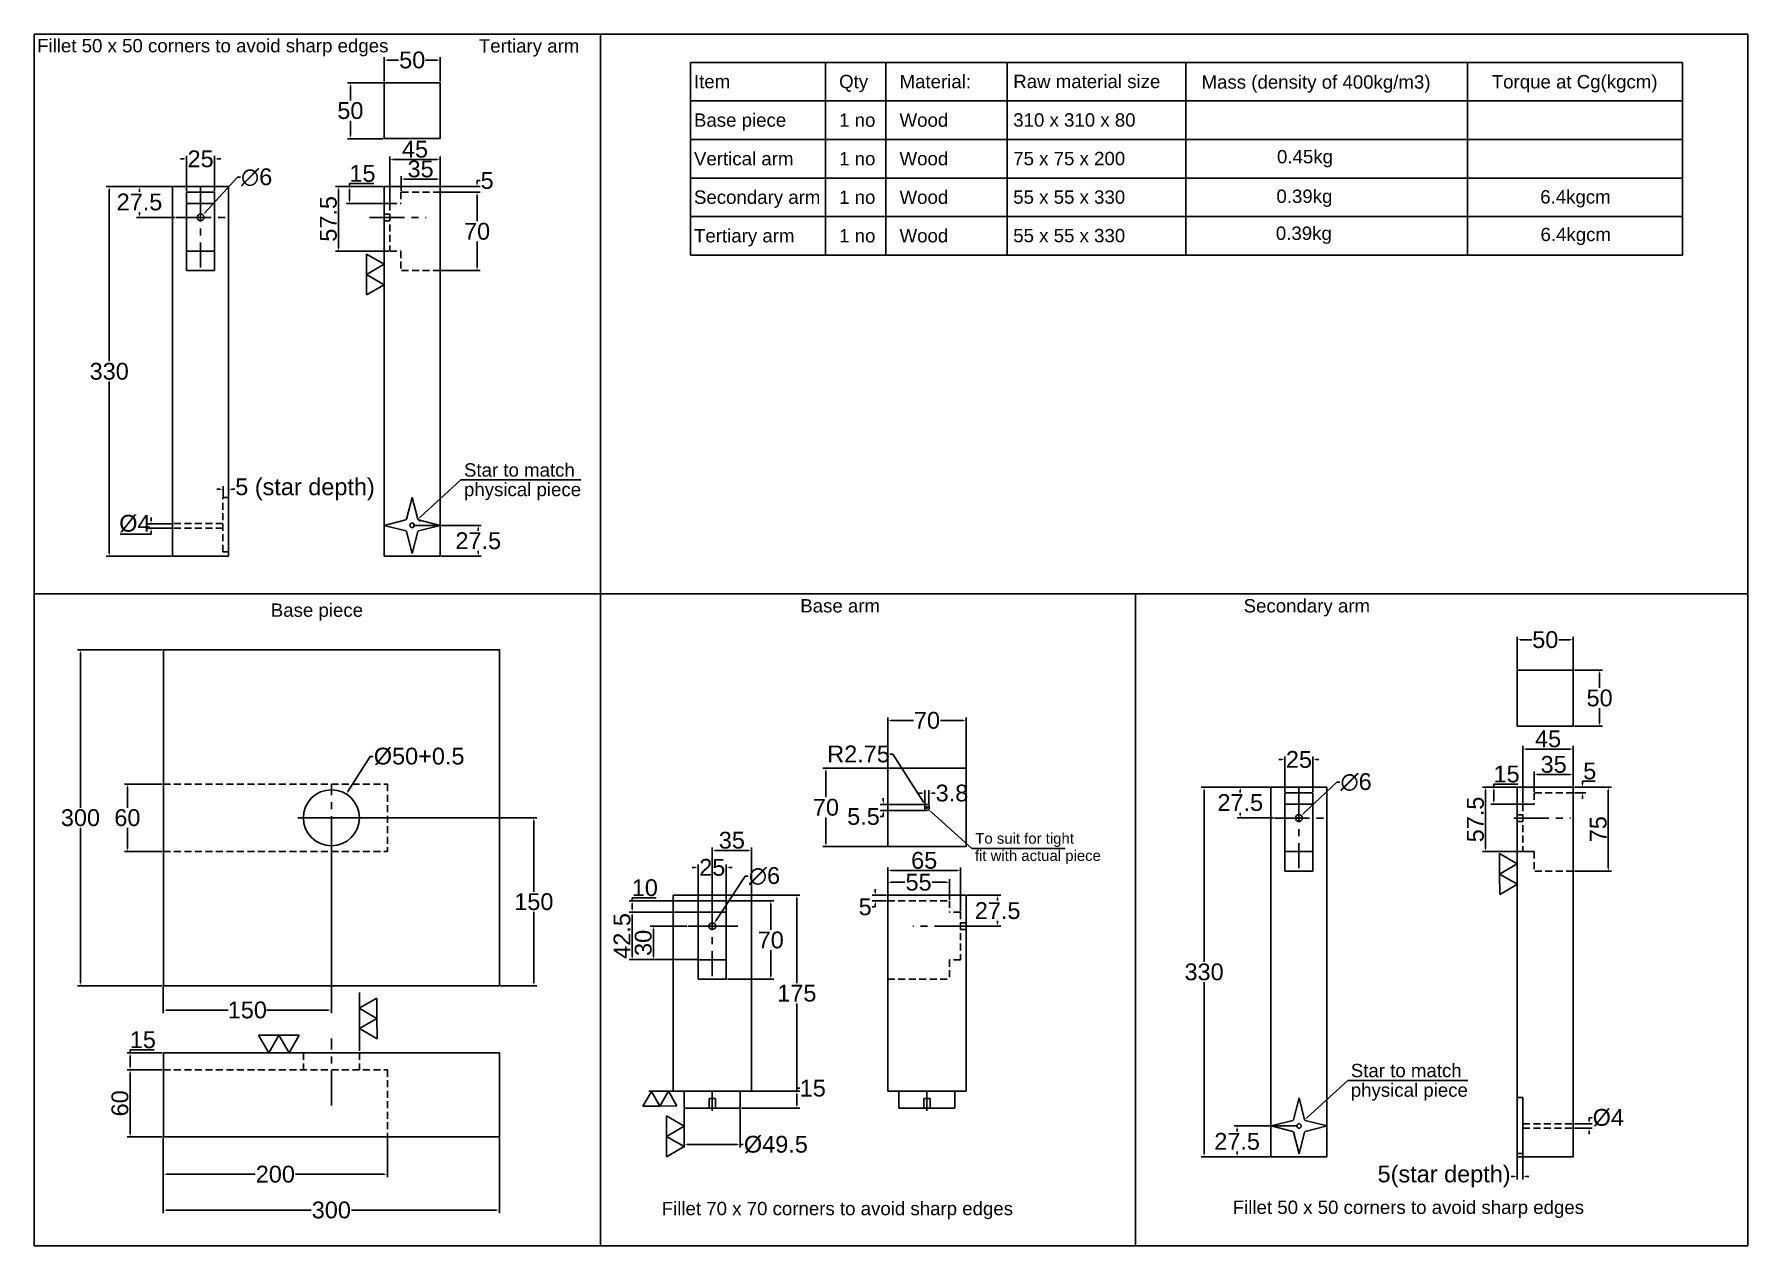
# Model space of a CAD drawing. Header units: millimetres. Extents: x 3953 to 5483, y 1281 to 2363.
import ezdxf

# ---------------------------------------------------------------- set-up
doc = ezdxf.new("R2010")
doc.units = ezdxf.units.MM
doc.header["$LTSCALE"] = 25
doc.header["$MEASUREMENT"] = 0
doc.header["$PDMODE"] = 3
doc.header["$PDSIZE"] = 0.05
doc.linetypes.add('CENTER', pattern=[2, 1.25, -0.25, 0.25, -0.25])
doc.linetypes.add('HIDDEN', pattern=[0.375, 0.25, -0.125])
doc.styles.get("Standard").update_dxf_attribs({"font": 'Arial.ttf'})
doc.dimstyles.get("Standard").update_dxf_attribs({"dimtxt": 0.08, "dimasz": 0.18, "dimexe": 0.18, "dimexo": 0.0625, "dimgap": 0.09, "dimtad": 0, "dimtih": 1, "dimtoh": 1, "dimdec": 4, "dimzin": 0, "dimdsep": 46, "dimtxsty": 'Standard', "dimcen": 0.09, "dimadec": 0, "dimazin": 0, "dimtfac": 1, "dimtdec": 4, "dimtofl": 0, "dimtmove": 0, "dimatfit": 3, "dimfxl": 1, "dimtolj": 1, "dimtzin": 0, "dimarcsym": 0})

msp = doc.modelspace()

# ---------------------------------------------------------------- texts
for s, height, p in [('Fillet 50 x 50 corners to avoid sharp edges', 11.9161137, (3955.52188, 2346.69658)), ('Tertiary arm', 11.9161137, (4349.924, 2346.52876)), ('Item', 11.916114, (4541.96862, 2314.66504)), ('Qty', 11.916114, (4671.54586, 2314.66504)), ('Material: ', 11.916114, (4725.50338, 2314.66504)), ('Raw material size', 11.9161137, (4827.02184, 2314.77739)), ('Mass (density of 400kg/m3)', 11.9161137, (4995.12723, 2314.25)), ('Torque at Cg(kgcm)', 11.9161137, (5254.25, 2314.5)), ('Base piece ', 11.9161137, (4541.96862, 2280.24336)), ('1 no', 11.916114, (4671.54586, 2280.24336)), ('Wood', 11.916114, (4725.50338, 2280.24336)), ('310 x 310 x 80', 11.9161137, (4827.02184, 2280.35571)), ('Vertical arm', 11.9161137, (4541.96862, 2245.82169)), ('1 no', 11.916114, (4671.54586, 2245.82169)), ('Wood', 11.916114, (4725.50338, 2245.82169)), ('75 x 75 x 200', 11.9161137, (4827.02184, 2245.93404)), ('0.45kg', 11.916114, (5062.5, 2247.59214)), ('Secondary arm', 11.9161137, (4541.96862, 2211.40001)), ('1 no', 11.916114, (4671.54586, 2211.40001)), ('Wood', 11.916114, (4725.50338, 2211.40001)), ('55 x 55 x 330', 11.9161137, (4827.02184, 2211.51236)), ('0.39kg', 11.916114, (5061.99963, 2212.21566)), ('6.4kgcm', 11.916114, (5297.49962, 2211.71566)), ('Tertiary arm ', 11.9161137, (4541.96862, 2176.97833)), ('1 no', 11.916114, (4671.54586, 2176.97833)), ('Wood', 11.916114, (4725.50338, 2176.97833)), ('55 x 55 x 330', 11.9161137, (4827.02184, 2177.09068)), ('0.39kg', 11.916114, (5061.49962, 2179.21566)), ('6.4kgcm', 11.916114, (5297.75826, 2178.14368)), ('Star to match', 11.9161137, (4336.63417, 1967.83736)), ('physical piece', 11.9161137, (4336.63417, 1950.3813)), ('Base piece ', 11.9161137, (4164.14974, 1842.67787)), ('Base arm ', 11.916114, (4636.84126, 1846.54386)), ('Secondary arm', 11.9161137, (5032.69985, 1846.54386)), ('To suit for tight', 9.5328909, (4793.11214, 1640.02805)), ('fit with actual piece', 9.5328909, (4792.77068, 1624.67459)), ('Star to match', 11.9161137, (5128.38079, 1431.52917)), ('physical piece', 11.9161137, (5128.38079, 1414.07311)), ('Fillet 70 x 70 corners to avoid sharp edges', 11.9161137, (4513.17472, 1308.31128)), ('Fillet 50 x 50 corners to avoid sharp edges', 11.9161137, (5022.98532, 1309.42888))]:
    msp.add_text(s, height=height).set_placement(p)

# ---------------------------------------------------------------- blocks, each defined once
blk = doc.blocks.new('*D2')
at = {"color": 0, "lineweight": -2, "transparency": 16777216}
for p, q in [((4068.2, 1377.3), (4068.2, 1310.2)), ((4368.2, 1377.3), (4368.2, 1310.2)), ((4070.9, 1312.9), (4200.3, 1312.9)), ((4365.5, 1312.9), (4236.1, 1312.9))]:
    blk.add_line(p, q, dxfattribs=at)
at = {"color": 0, "transparency": 16777216}
for points in [[(4070.9, 1313.3), (4070.9, 1312.4), (4068.2, 1312.9)], [(4365.5, 1313.3), (4365.5, 1312.4), (4368.2, 1312.9)]]:
    blk.add_solid(points, dxfattribs=at)
at = {"layer": 'Defpoints', "color": 0, "transparency": 16777216}
for p in [(4068.2, 1378.2), (4368.2, 1378.2), (4368.2, 1312.9)]:
    blk.add_point(p, dxfattribs=at)
at = {"color": 0, "transparency": 16777216, "insert": (4218.2, 1312.9), "char_height": 15, "attachment_point": 5}
blk.add_mtext('\\A1;300', dxfattribs=at)
blk = doc.blocks.new('*D3')
at = {"color": 0, "lineweight": -2, "transparency": 16777216}
for p, q in [((4068.2, 1377.3), (4068.2, 1342.2)), ((4268.2, 1377.3), (4268.2, 1342.2)), ((4070.9, 1344.9), (4150.2, 1344.9)), ((4265.5, 1344.9), (4186.2, 1344.9))]:
    blk.add_line(p, q, dxfattribs=at)
at = {"color": 0, "transparency": 16777216}
for points in [[(4070.9, 1345.3), (4070.9, 1344.4), (4068.2, 1344.9)], [(4265.5, 1345.3), (4265.5, 1344.4), (4268.2, 1344.9)]]:
    blk.add_solid(points, dxfattribs=at)
at = {"layer": 'Defpoints', "color": 0, "transparency": 16777216}
for p in [(4068.2, 1378.2), (4268.2, 1378.2), (4068.2, 1344.9)]:
    blk.add_point(p, dxfattribs=at)
at = {"color": 0, "transparency": 16777216, "insert": (4168.2, 1344.9), "char_height": 15, "attachment_point": 5}
blk.add_mtext('\\A1;200', dxfattribs=at)
blk = doc.blocks.new('*D4')
at = {"color": 0, "lineweight": -2, "transparency": 16777216}
for p, q in [((4252.9, 1718), (4233, 1686.6)), ((4255.6, 1718), (4252.9, 1718)), ((4216.9, 1663.2), (4219.6, 1663.2)), ((4218.2, 1661.8), (4218.2, 1664.5))]:
    blk.add_line(p, q, dxfattribs=at)
at = {"color": 0, "transparency": 16777216}
blk.add_solid([(4232.7, 1686.8), (4233.4, 1686.4), (4231.6, 1684.3)], dxfattribs=at)
at = {"layer": 'Defpoints', "color": 0, "transparency": 16777216}
for p in [(4231.6, 1684.3), (4204.9, 1642.1)]:
    blk.add_point(p, dxfattribs=at)
at = {"color": 0, "transparency": 16777216, "insert": (4296.6, 1718), "char_height": 15, "attachment_point": 5}
blk.add_mtext('\\A1;%%C50+0.5', dxfattribs=at)
blk = doc.blocks.new('*D5')
at = {"color": 0, "lineweight": -2, "transparency": 16777216}
for p, q in [((4533.3, 1403), (4533.3, 1368.7)), ((4583.3, 1403), (4583.3, 1368.7)), ((4536, 1371.4), (4580.6, 1371.4)), ((4583.3, 1371.4), (4586, 1371.4))]:
    blk.add_line(p, q, dxfattribs=at)
at = {"color": 0, "transparency": 16777216}
for points in [[(4536, 1371.8), (4536, 1370.9), (4533.3, 1371.4)], [(4580.6, 1371.8), (4580.6, 1370.9), (4583.3, 1371.4)]]:
    blk.add_solid(points, dxfattribs=at)
at = {"layer": 'Defpoints', "color": 0, "transparency": 16777216}
for p in [(4533.3, 1404), (4583.3, 1404), (4583.3, 1371.4)]:
    blk.add_point(p, dxfattribs=at)
at = {"color": 0, "transparency": 16777216, "insert": (4615.1, 1371.4), "char_height": 15, "attachment_point": 5}
blk.add_mtext('\\A1;%%C49.5', dxfattribs=at)
blk = doc.blocks.new('*D6')
at = {"color": 0, "lineweight": -2, "transparency": 16777216}
for p, q in [((4067.3, 1813.2), (3991.5, 1813.2)), ((3994.2, 1810.5), (3994.2, 1672.2)), ((3994.2, 1515.9), (3994.2, 1654.2)), ((4067.3, 1513.2), (3991.5, 1513.2))]:
    blk.add_line(p, q, dxfattribs=at)
at = {"color": 0, "transparency": 16777216}
for points in [[(3993.7, 1810.5), (3994.6, 1810.5), (3994.2, 1813.2)], [(3993.7, 1515.9), (3994.6, 1515.9), (3994.2, 1513.2)]]:
    blk.add_solid(points, dxfattribs=at)
at = {"layer": 'Defpoints', "color": 0, "transparency": 16777216}
for p in [(3994.2, 1813.2), (4068.2, 1813.2), (4068.2, 1513.2)]:
    blk.add_point(p, dxfattribs=at)
at = {"color": 0, "transparency": 16777216, "insert": (3994.2, 1663.2), "char_height": 15, "attachment_point": 5}
blk.add_mtext('\\A1;300', dxfattribs=at)
blk = doc.blocks.new('*D7')
at = {"color": 0, "lineweight": -2, "transparency": 16777216}
for p, q in [((4067.3, 1693.2), (4033.4, 1693.2)), ((4036.1, 1690.5), (4036.1, 1672.2)), ((4036.1, 1635.9), (4036.1, 1654.2)), ((4067.3, 1633.2), (4033.4, 1633.2))]:
    blk.add_line(p, q, dxfattribs=at)
at = {"color": 0, "transparency": 16777216}
for points in [[(4035.6, 1690.5), (4036.5, 1690.5), (4036.1, 1693.2)], [(4035.6, 1635.9), (4036.5, 1635.9), (4036.1, 1633.2)]]:
    blk.add_solid(points, dxfattribs=at)
at = {"layer": 'Defpoints', "color": 0, "transparency": 16777216}
for p in [(4036.1, 1693.2), (4068.2, 1693.2), (4068.2, 1633.2)]:
    blk.add_point(p, dxfattribs=at)
at = {"color": 0, "transparency": 16777216, "insert": (4036.1, 1663.2), "char_height": 15, "attachment_point": 5}
blk.add_mtext('\\A1;60', dxfattribs=at)
blk = doc.blocks.new('*D8')
at = {"color": 0, "lineweight": -2, "transparency": 16777216}
for p, q in [((4218.2, 1658.6), (4218.2, 1488.8)), ((4068.2, 1512.3), (4068.2, 1488.8)), ((4070.9, 1491.5), (4126, 1491.5)), ((4215.5, 1491.5), (4160.4, 1491.5))]:
    blk.add_line(p, q, dxfattribs=at)
at = {"color": 0, "transparency": 16777216}
for points in [[(4070.9, 1491.9), (4070.9, 1491), (4068.2, 1491.5)], [(4215.5, 1491.9), (4215.5, 1491), (4218.2, 1491.5)]]:
    blk.add_solid(points, dxfattribs=at)
at = {"layer": 'Defpoints', "color": 0, "transparency": 16777216}
for p in [(4218.2, 1659.5), (4068.2, 1513.2), (4068.2, 1491.5)]:
    blk.add_point(p, dxfattribs=at)
at = {"color": 0, "transparency": 16777216, "insert": (4143.2, 1491.5), "char_height": 15, "attachment_point": 5}
blk.add_mtext('\\A1;150', dxfattribs=at)
blk = doc.blocks.new('*D9')
at = {"color": 0, "lineweight": -2, "transparency": 16777216}
for p, q in [((4219.2, 1663.2), (4401.7, 1663.2)), ((4399, 1660.5), (4399, 1597.2)), ((4399, 1515.9), (4399, 1579.2)), ((4369.2, 1513.2), (4401.7, 1513.2))]:
    blk.add_line(p, q, dxfattribs=at)
at = {"color": 0, "transparency": 16777216}
for points in [[(4398.5, 1660.5), (4399.4, 1660.5), (4399, 1663.2)], [(4398.5, 1515.9), (4399.4, 1515.9), (4399, 1513.2)]]:
    blk.add_solid(points, dxfattribs=at)
at = {"layer": 'Defpoints', "color": 0, "transparency": 16777216}
for p in [(4218.2, 1663.2), (4368.2, 1513.2), (4399, 1513.2)]:
    blk.add_point(p, dxfattribs=at)
at = {"color": 0, "transparency": 16777216, "insert": (4399, 1588.2), "char_height": 15, "attachment_point": 5}
blk.add_mtext('\\A1;150', dxfattribs=at)
blk = doc.blocks.new('*D10')
at = {"color": 0, "lineweight": -2, "transparency": 16777216}
for p, q in [((4589.3, 1594), (4636.5, 1594)), ((4633.8, 1591.3), (4633.8, 1515.5)), ((4633.8, 1421.7), (4633.8, 1497.4)), ((4594.3, 1419), (4636.5, 1419))]:
    blk.add_line(p, q, dxfattribs=at)
at = {"color": 0, "transparency": 16777216}
for points in [[(4633.4, 1591.3), (4634.3, 1591.3), (4633.8, 1594)], [(4633.4, 1421.7), (4634.3, 1421.7), (4633.8, 1419)]]:
    blk.add_solid(points, dxfattribs=at)
at = {"layer": 'Defpoints', "color": 0, "transparency": 16777216}
for p in [(4588.3, 1594), (4633.8, 1594), (4593.3, 1419)]:
    blk.add_point(p, dxfattribs=at)
at = {"color": 0, "transparency": 16777216, "insert": (4633.8, 1506.5), "char_height": 15, "attachment_point": 5}
blk.add_mtext('\\A1;175', dxfattribs=at)
blk = doc.blocks.new('*D11')
at = {"color": 0, "lineweight": -2, "transparency": 16777216}
for p, q in [((4584.3, 1419), (4636.5, 1419)), ((4633.8, 1419), (4633.8, 1421.7)), ((4633.8, 1421.7), (4636.5, 1421.7)), ((4633.8, 1406.7), (4633.8, 1416.3)), ((4584.3, 1404), (4636.5, 1404))]:
    blk.add_line(p, q, dxfattribs=at)
at = {"color": 0, "transparency": 16777216}
for points in [[(4633.4, 1416.3), (4634.3, 1416.3), (4633.8, 1419)], [(4633.4, 1406.7), (4634.3, 1406.7), (4633.8, 1404)]]:
    blk.add_solid(points, dxfattribs=at)
at = {"layer": 'Defpoints', "color": 0, "transparency": 16777216}
for p in [(4583.3, 1419), (4633.8, 1419), (4583.3, 1404)]:
    blk.add_point(p, dxfattribs=at)
at = {"color": 0, "transparency": 16777216, "insert": (4648, 1421.7), "char_height": 15, "attachment_point": 5}
blk.add_mtext('\\A1;15', dxfattribs=at)
blk = doc.blocks.new('*D12')
at = {"color": 0, "lineweight": -2, "transparency": 16777216}
for p, q in [((4745.4, 1685.2), (4742.7, 1685.2)), ((4748.1, 1675.4), (4748.1, 1687.9)), ((4751.8, 1675.4), (4751.8, 1687.9)), ((4754.5, 1685.2), (4757.2, 1685.2))]:
    blk.add_line(p, q, dxfattribs=at)
at = {"color": 0, "transparency": 16777216}
for points in [[(4745.4, 1685.7), (4745.4, 1684.8), (4748.1, 1685.2)], [(4754.5, 1685.7), (4754.5, 1684.8), (4751.8, 1685.2)]]:
    blk.add_solid(points, dxfattribs=at)
at = {"layer": 'Defpoints', "color": 0, "transparency": 16777216}
for p in [(4751.8, 1685.2), (4748.1, 1674.5), (4751.8, 1674.5)]:
    blk.add_point(p, dxfattribs=at)
at = {"color": 0, "transparency": 16777216, "insert": (4772.3, 1685.2), "char_height": 15, "attachment_point": 5}
blk.add_mtext('\\A1;3.8', dxfattribs=at)
blk = doc.blocks.new('*D13')
at = {"color": 0, "lineweight": -2, "transparency": 16777216}
for p, q in [((4716.9, 1720.1), (4719.6, 1720.1)), ((4719.6, 1720.1), (4747, 1677.1)), ((4748.6, 1672.5), (4751.3, 1672.5)), ((4750, 1671.1), (4750, 1673.8))]:
    blk.add_line(p, q, dxfattribs=at)
at = {"color": 0, "transparency": 16777216}
blk.add_solid([(4747.4, 1677.3), (4746.7, 1676.8), (4748.5, 1674.8)], dxfattribs=at)
at = {"layer": 'Defpoints', "color": 0, "transparency": 16777216}
for p in [(4748.5, 1674.8), (4750, 1672.5)]:
    blk.add_point(p, dxfattribs=at)
at = {"color": 0, "transparency": 16777216, "insert": (4688.9, 1720.1), "char_height": 15, "attachment_point": 5}
blk.add_mtext('\\A1;R2.75', dxfattribs=at)
blk = doc.blocks.new('*D14')
at = {"color": 0, "lineweight": -2, "transparency": 16777216}
for p, q in [((4749, 1675.2), (4708.3, 1675.2)), ((4749, 1669.7), (4708.3, 1669.7)), ((4711, 1677.9), (4711, 1680.6)), ((4711, 1664.3), (4708.3, 1664.3)), ((4711, 1667), (4711, 1664.3))]:
    blk.add_line(p, q, dxfattribs=at)
at = {"color": 0, "transparency": 16777216}
for points in [[(4710.6, 1677.9), (4711.5, 1677.9), (4711, 1675.2)], [(4710.6, 1667), (4711.5, 1667), (4711, 1669.7)]]:
    blk.add_solid(points, dxfattribs=at)
at = {"layer": 'Defpoints', "color": 0, "transparency": 16777216}
for p in [(4711, 1669.7), (4750, 1675.2), (4750, 1669.7)]:
    blk.add_point(p, dxfattribs=at)
at = {"color": 0, "transparency": 16777216, "insert": (4693.3, 1664.3), "char_height": 15, "attachment_point": 5}
blk.add_mtext('\\A1;5.5', dxfattribs=at)
blk = doc.blocks.new('*D15')
at = {"color": 0, "lineweight": -2, "transparency": 16777216}
for p, q in [((4724, 1707.5), (4657.1, 1707.5)), ((4659.8, 1704.8), (4659.8, 1681.5)), ((4659.8, 1640.2), (4659.8, 1663.5)), ((4724, 1637.5), (4657.1, 1637.5))]:
    blk.add_line(p, q, dxfattribs=at)
at = {"color": 0, "transparency": 16777216}
for points in [[(4659.3, 1704.8), (4660.2, 1704.8), (4659.8, 1707.5)], [(4659.3, 1640.2), (4660.2, 1640.2), (4659.8, 1637.5)]]:
    blk.add_solid(points, dxfattribs=at)
at = {"layer": 'Defpoints', "color": 0, "transparency": 16777216}
for p in [(4659.8, 1707.5), (4725, 1707.5), (4725, 1637.5)]:
    blk.add_point(p, dxfattribs=at)
at = {"color": 0, "transparency": 16777216, "insert": (4659.8, 1672.5), "char_height": 15, "attachment_point": 5}
blk.add_mtext('\\A1;70', dxfattribs=at)
blk = doc.blocks.new('*D16')
at = {"color": 0, "lineweight": -2, "transparency": 16777216}
for p, q in [((4715, 1698.4), (4715, 1752.8)), ((4717.7, 1750.1), (4738, 1750.1)), ((4782.3, 1750.1), (4762, 1750.1)), ((4785, 1698.4), (4785, 1752.8))]:
    blk.add_line(p, q, dxfattribs=at)
at = {"color": 0, "transparency": 16777216}
for points in [[(4717.7, 1750.5), (4717.7, 1749.6), (4715, 1750.1)], [(4782.3, 1750.5), (4782.3, 1749.6), (4785, 1750.1)]]:
    blk.add_solid(points, dxfattribs=at)
at = {"layer": 'Defpoints', "color": 0, "transparency": 16777216}
for p in [(4785, 1750.1), (4715, 1697.5), (4785, 1697.5)]:
    blk.add_point(p, dxfattribs=at)
at = {"color": 0, "transparency": 16777216, "insert": (4750, 1750.1), "char_height": 15, "attachment_point": 5}
blk.add_mtext('\\A1;70', dxfattribs=at)
blk = doc.blocks.new('*D17')
at = {"color": 0, "lineweight": -2, "transparency": 16777216}
for p, q in [((4543.1, 1618.8), (4540.4, 1618.8)), ((4545.8, 1519.9), (4545.8, 1621.5)), ((4570.8, 1519.9), (4570.8, 1621.5)), ((4573.5, 1618.8), (4576.2, 1618.8))]:
    blk.add_line(p, q, dxfattribs=at)
at = {"color": 0, "transparency": 16777216}
for points in [[(4543.1, 1619.3), (4543.1, 1618.4), (4545.8, 1618.8)], [(4573.5, 1619.3), (4573.5, 1618.4), (4570.8, 1618.8)]]:
    blk.add_solid(points, dxfattribs=at)
at = {"layer": 'Defpoints', "color": 0, "transparency": 16777216}
for p in [(4545.8, 1618.8), (4545.8, 1519), (4570.8, 1519)]:
    blk.add_point(p, dxfattribs=at)
at = {"color": 0, "transparency": 16777216, "insert": (4558.3, 1618.8), "char_height": 15, "attachment_point": 5}
blk.add_mtext('\\A1;25', dxfattribs=at)
blk = doc.blocks.new('*D18')
at = {"color": 0, "lineweight": -2, "transparency": 16777216}
for p, q in [((4571.8, 1589), (4613.2, 1589)), ((4610.5, 1586.3), (4610.5, 1563)), ((4610.5, 1521.7), (4610.5, 1544.9)), ((4571.8, 1519), (4613.2, 1519))]:
    blk.add_line(p, q, dxfattribs=at)
at = {"color": 0, "transparency": 16777216}
for points in [[(4610.1, 1586.3), (4611, 1586.3), (4610.5, 1589)], [(4610.1, 1521.7), (4611, 1521.7), (4610.5, 1519)]]:
    blk.add_solid(points, dxfattribs=at)
at = {"layer": 'Defpoints', "color": 0, "transparency": 16777216}
for p in [(4570.8, 1589), (4610.5, 1589), (4570.8, 1519)]:
    blk.add_point(p, dxfattribs=at)
at = {"color": 0, "transparency": 16777216, "insert": (4610.5, 1554), "char_height": 15, "attachment_point": 5}
blk.add_mtext('\\A1;70', dxfattribs=at)
blk = doc.blocks.new('*D19')
at = {"color": 0, "lineweight": -2, "transparency": 16777216}
for p, q in [((4715, 1589.9), (4715, 1608.3)), ((4770, 1589.9), (4770, 1608.3)), ((4717.7, 1605.6), (4730.3, 1605.6)), ((4767.3, 1605.6), (4754.6, 1605.6))]:
    blk.add_line(p, q, dxfattribs=at)
at = {"color": 0, "transparency": 16777216}
for points in [[(4717.7, 1606), (4717.7, 1605.1), (4715, 1605.6)], [(4767.3, 1606), (4767.3, 1605.1), (4770, 1605.6)]]:
    blk.add_solid(points, dxfattribs=at)
at = {"layer": 'Defpoints', "color": 0, "transparency": 16777216}
for p in [(4715, 1605.6), (4715, 1589), (4770, 1589)]:
    blk.add_point(p, dxfattribs=at)
at = {"color": 0, "transparency": 16777216, "insert": (4742.5, 1605.6), "char_height": 15, "attachment_point": 5}
blk.add_mtext('\\A1;55', dxfattribs=at)
blk = doc.blocks.new('*D20')
at = {"color": 0, "lineweight": -2, "transparency": 16777216}
for p, q in [((4785.9, 1594), (4815.8, 1594)), ((4813.1, 1591.3), (4813.1, 1589.2)), ((4785.9, 1566.5), (4815.8, 1566.5)), ((4813.1, 1569.2), (4813.1, 1571.2))]:
    blk.add_line(p, q, dxfattribs=at)
at = {"color": 0, "transparency": 16777216}
for points in [[(4812.7, 1591.3), (4813.6, 1591.3), (4813.1, 1594)], [(4812.7, 1569.2), (4813.6, 1569.2), (4813.1, 1566.5)]]:
    blk.add_solid(points, dxfattribs=at)
at = {"layer": 'Defpoints', "color": 0, "transparency": 16777216}
for p in [(4785, 1594), (4813.1, 1594), (4785, 1566.5)]:
    blk.add_point(p, dxfattribs=at)
at = {"color": 0, "transparency": 16777216, "insert": (4813.1, 1580.2), "char_height": 15, "attachment_point": 5}
blk.add_mtext('\\A1;27.5', dxfattribs=at)
blk = doc.blocks.new('*D21')
at = {"color": 0, "lineweight": -2, "transparency": 16777216}
for p, q in [((4714, 1594), (4701.1, 1594)), ((4703.8, 1596.7), (4703.8, 1599.4)), ((4714, 1589), (4701.1, 1589)), ((4703.8, 1583.6), (4701.1, 1583.6)), ((4703.8, 1586.3), (4703.8, 1583.6))]:
    blk.add_line(p, q, dxfattribs=at)
at = {"color": 0, "transparency": 16777216}
for points in [[(4703.4, 1596.7), (4704.3, 1596.7), (4703.8, 1594)], [(4703.4, 1586.3), (4704.3, 1586.3), (4703.8, 1589)]]:
    blk.add_solid(points, dxfattribs=at)
at = {"layer": 'Defpoints', "color": 0, "transparency": 16777216}
for p in [(4715, 1594), (4703.8, 1589), (4715, 1589)]:
    blk.add_point(p, dxfattribs=at)
at = {"color": 0, "transparency": 16777216, "insert": (4694.8, 1583.6), "char_height": 15, "attachment_point": 5}
blk.add_mtext('\\A1;5', dxfattribs=at)
blk = doc.blocks.new('*U22')
for p, q in [((-5, 9.7), (0, -9.7)), ((0, -9.7), (5, 9.7))]:
    blk.add_line(p, q)
blk = doc.blocks.new('*U23')
at = {"color": 0, "linetype": 'ByBlock', "lineweight": -2, "transparency": 16777216}
for p, rotation in [((5485.3, 1740.8), 180), ((5470, 1725.5), 270), ((5500.6, 1725.5), 90)]:
    blk.add_blockref('*U22', p, dxfattribs=dict(at, rotation=rotation))
blk.add_blockref('*U22', (5485.3, 1710.2), dxfattribs=at)
blk = doc.blocks.new('*U24')
for p, q in [((-5, 9.7), (0, -9.7)), ((0, -9.7), (5, 9.7))]:
    blk.add_line(p, q)
blk = doc.blocks.new('*U25')
at = {"color": 0, "linetype": 'ByBlock', "lineweight": -2, "transparency": 16777216}
for p, rotation in [((5485.3, 1740.8), 180), ((5470, 1725.5), 270), ((5500.6, 1725.5), 90)]:
    blk.add_blockref('*U24', p, dxfattribs=dict(at, rotation=rotation))
blk.add_blockref('*U24', (5485.3, 1710.2), dxfattribs=at)
blk = doc.blocks.new('*D26')
at = {"color": 0, "lineweight": -2, "transparency": 16777216}
for p, q in [((5056.2, 1690.5), (4994.7, 1690.5)), ((4997.4, 1687.8), (4997.4, 1534.5)), ((4997.4, 1363.2), (4997.4, 1516.5)), ((5056.2, 1360.5), (4994.7, 1360.5))]:
    blk.add_line(p, q, dxfattribs=at)
at = {"color": 0, "transparency": 16777216}
for points in [[(4996.9, 1687.8), (4997.8, 1687.8), (4997.4, 1690.5)], [(4996.9, 1363.2), (4997.8, 1363.2), (4997.4, 1360.5)]]:
    blk.add_solid(points, dxfattribs=at)
at = {"layer": 'Defpoints', "color": 0, "transparency": 16777216}
for p in [(5057.1, 1690.5), (4997.4, 1360.5), (5057.1, 1360.5)]:
    blk.add_point(p, dxfattribs=at)
at = {"color": 0, "transparency": 16777216, "insert": (4997.4, 1525.5), "char_height": 15, "attachment_point": 5}
blk.add_mtext('\\A1;330', dxfattribs=at)
blk = doc.blocks.new('*D27')
at = {"color": 0, "lineweight": -2, "transparency": 16777216}
for p, q in [((5277, 1796), (5277, 1824.9)), ((5279.7, 1822.2), (5290, 1822.2)), ((5324.3, 1822.2), (5314.1, 1822.2)), ((5327, 1796), (5327, 1824.9))]:
    blk.add_line(p, q, dxfattribs=at)
at = {"color": 0, "transparency": 16777216}
for points in [[(5279.7, 1822.7), (5279.7, 1821.8), (5277, 1822.2)], [(5324.3, 1822.7), (5324.3, 1821.8), (5327, 1822.2)]]:
    blk.add_solid(points, dxfattribs=at)
at = {"layer": 'Defpoints', "color": 0, "transparency": 16777216}
for p in [(5327, 1822.2), (5277, 1795.1), (5327, 1795.1)]:
    blk.add_point(p, dxfattribs=at)
at = {"color": 0, "transparency": 16777216, "insert": (5302, 1822.2), "char_height": 15, "attachment_point": 5}
blk.add_mtext('\\A1;50', dxfattribs=at)
blk = doc.blocks.new('*D28')
at = {"color": 0, "lineweight": -2, "transparency": 16777216}
for p, q in [((5328, 1795.1), (5353.2, 1795.1)), ((5350.5, 1792.4), (5350.5, 1779.1)), ((5350.5, 1747.8), (5350.5, 1761.1)), ((5328, 1745.1), (5353.2, 1745.1))]:
    blk.add_line(p, q, dxfattribs=at)
at = {"color": 0, "transparency": 16777216}
for points in [[(5350, 1792.4), (5350.9, 1792.4), (5350.5, 1795.1)], [(5350, 1747.8), (5350.9, 1747.8), (5350.5, 1745.1)]]:
    blk.add_solid(points, dxfattribs=at)
at = {"layer": 'Defpoints', "color": 0, "transparency": 16777216}
for p in [(5327, 1795.1), (5327, 1745.1), (5350.5, 1745.1)]:
    blk.add_point(p, dxfattribs=at)
at = {"color": 0, "transparency": 16777216, "insert": (5350.5, 1770.1), "char_height": 15, "attachment_point": 5}
blk.add_mtext('\\A1;50', dxfattribs=at)
blk = doc.blocks.new('*D29')
at = {"color": 0, "lineweight": -2, "transparency": 16777216}
for p, q in [((5056.2, 1690.5), (5027, 1690.5)), ((5029.7, 1687.8), (5029.7, 1685.7)), ((5029.7, 1665.7), (5029.7, 1667.7)), ((5059.3, 1663), (5027, 1663))]:
    blk.add_line(p, q, dxfattribs=at)
at = {"color": 0, "transparency": 16777216}
for points in [[(5029.2, 1687.8), (5030.1, 1687.8), (5029.7, 1690.5)], [(5029.2, 1665.7), (5030.1, 1665.7), (5029.7, 1663)]]:
    blk.add_solid(points, dxfattribs=at)
at = {"layer": 'Defpoints', "color": 0, "transparency": 16777216}
for p in [(5029.7, 1690.5), (5057.1, 1690.5), (5060.3, 1663)]:
    blk.add_point(p, dxfattribs=at)
at = {"color": 0, "transparency": 16777216, "insert": (5029.7, 1676.7), "char_height": 15, "attachment_point": 5}
blk.add_mtext('\\A1;27.5', dxfattribs=at)
blk = doc.blocks.new('*D30')
at = {"color": 0, "lineweight": -2, "transparency": 16777216}
for p, q in [((5277, 1412.5), (5277, 1340.2)), ((5282, 1412.5), (5282, 1340.2)), ((5274.3, 1342.9), (5271.6, 1342.9)), ((5284.7, 1342.9), (5287.4, 1342.9))]:
    blk.add_line(p, q, dxfattribs=at)
at = {"color": 0, "transparency": 16777216}
for points in [[(5274.3, 1343.3), (5274.3, 1342.4), (5277, 1342.9)], [(5284.7, 1343.3), (5284.7, 1342.4), (5282, 1342.9)]]:
    blk.add_solid(points, dxfattribs=at)
at = {"layer": 'Defpoints', "color": 0, "transparency": 16777216}
for p in [(5277, 1413.4), (5282, 1413.4), (5277, 1342.9)]:
    blk.add_point(p, dxfattribs=at)
at = {"color": 0, "transparency": 16777216, "insert": (5211.7, 1342.9), "char_height": 15, "attachment_point": 5}
blk.add_mtext('\\A1;5(star depth)', dxfattribs=at)
blk = doc.blocks.new('*D31')
at = {"color": 0, "lineweight": -2, "transparency": 16777216}
for p, q in [((5341.2, 1392.7), (5341.2, 1395.4)), ((5341.2, 1395.4), (5343.9, 1395.4)), ((5328, 1390), (5343.9, 1390)), ((5328, 1386), (5343.9, 1386)), ((5341.2, 1383.3), (5341.2, 1380.6))]:
    blk.add_line(p, q, dxfattribs=at)
at = {"color": 0, "transparency": 16777216}
for points in [[(5340.7, 1392.7), (5341.6, 1392.7), (5341.2, 1390)], [(5340.7, 1383.3), (5341.6, 1383.3), (5341.2, 1386)]]:
    blk.add_solid(points, dxfattribs=at)
at = {"layer": 'Defpoints', "color": 0, "transparency": 16777216}
for p in [(5327, 1390), (5327, 1386), (5341.2, 1390)]:
    blk.add_point(p, dxfattribs=at)
at = {"color": 0, "transparency": 16777216, "insert": (5358.3, 1395.4), "char_height": 15, "attachment_point": 5}
blk.add_mtext('\\A1;%%C4 ', dxfattribs=at)
blk = doc.blocks.new('*D32')
at = {"color": 0, "lineweight": -2, "transparency": 16777216}
for p, q in [((5116, 1695), (5086.2, 1666.9)), ((5118.7, 1695), (5116, 1695)), ((5080.8, 1663), (5083.5, 1663)), ((5082.1, 1661.6), (5082.1, 1664.3))]:
    blk.add_line(p, q, dxfattribs=at)
at = {"color": 0, "transparency": 16777216}
blk.add_solid([(5085.9, 1667.2), (5086.6, 1666.6), (5084.3, 1665)], dxfattribs=at)
at = {"layer": 'Defpoints', "color": 0, "transparency": 16777216}
for p in [(5079.9, 1660.9), (5084.3, 1665)]:
    blk.add_point(p, dxfattribs=at)
at = {"color": 0, "transparency": 16777216, "insert": (5133.1, 1695), "char_height": 15, "attachment_point": 5}
blk.add_mtext('\\A1;∅6', dxfattribs=at)
blk = doc.blocks.new('*D33')
at = {"color": 0, "lineweight": -2, "transparency": 16777216}
for p, q in [((4075.5, 2226.8), (4017.2, 2226.8)), ((4019.9, 2224.1), (4019.9, 2070.8)), ((4019.9, 1899.5), (4019.9, 2052.8)), ((4075.5, 1896.8), (4017.2, 1896.8))]:
    blk.add_line(p, q, dxfattribs=at)
at = {"color": 0, "transparency": 16777216}
for points in [[(4019.5, 2224.1), (4020.4, 2224.1), (4019.9, 2226.8)], [(4019.5, 1899.5), (4020.4, 1899.5), (4019.9, 1896.8)]]:
    blk.add_solid(points, dxfattribs=at)
at = {"layer": 'Defpoints', "color": 0, "transparency": 16777216}
for p in [(4019.9, 2226.8), (4076.5, 2226.8), (4076.5, 1896.8)]:
    blk.add_point(p, dxfattribs=at)
at = {"color": 0, "transparency": 16777216, "insert": (4019.9, 2061.8), "char_height": 15, "attachment_point": 5}
blk.add_mtext('\\A1;330', dxfattribs=at)
blk = doc.blocks.new('*D34')
at = {"color": 0, "lineweight": -2, "transparency": 16777216}
for p, q in [((4316.3, 2221.8), (4351, 2221.8)), ((4348.3, 2219.1), (4348.3, 2195.8)), ((4348.3, 2154.5), (4348.3, 2177.8)), ((4316.3, 2151.8), (4351, 2151.8))]:
    blk.add_line(p, q, dxfattribs=at)
at = {"color": 0, "transparency": 16777216}
for points in [[(4347.8, 2219.1), (4348.7, 2219.1), (4348.3, 2221.8)], [(4347.8, 2154.5), (4348.7, 2154.5), (4348.3, 2151.8)]]:
    blk.add_solid(points, dxfattribs=at)
at = {"layer": 'Defpoints', "color": 0, "transparency": 16777216}
for p in [(4315.4, 2221.8), (4348.3, 2221.8), (4315.4, 2151.8)]:
    blk.add_point(p, dxfattribs=at)
at = {"color": 0, "transparency": 16777216, "insert": (4348.3, 2186.8), "char_height": 15, "attachment_point": 5}
blk.add_mtext('\\A1;70', dxfattribs=at)
blk = doc.blocks.new('*D35')
at = {"color": 0, "lineweight": -2, "transparency": 16777216}
for p, q in [((4316.3, 2226.8), (4351, 2226.8)), ((4348.3, 2229.5), (4348.3, 2232.2)), ((4348.3, 2232.2), (4351, 2232.2)), ((4348.3, 2219.1), (4348.3, 2216.4)), ((4349.2, 2221.8), (4351, 2221.8))]:
    blk.add_line(p, q, dxfattribs=at)
at = {"color": 0, "transparency": 16777216}
for points in [[(4347.8, 2229.5), (4348.7, 2229.5), (4348.3, 2226.8)], [(4347.8, 2219.1), (4348.7, 2219.1), (4348.3, 2221.8)]]:
    blk.add_solid(points, dxfattribs=at)
at = {"layer": 'Defpoints', "color": 0, "transparency": 16777216}
for p in [(4315.4, 2226.8), (4348.3, 2226.8), (4348.3, 2221.8)]:
    blk.add_point(p, dxfattribs=at)
at = {"color": 0, "transparency": 16777216, "insert": (4357.3, 2232.2), "char_height": 15, "attachment_point": 5}
blk.add_mtext('\\A1;5', dxfattribs=at)
blk = doc.blocks.new('*D36')
at = {"color": 0, "lineweight": -2, "transparency": 16777216}
for p, q in [((5066.9, 1715.2), (5064.2, 1715.2)), ((5069.6, 1686.4), (5069.6, 1717.9)), ((5094.6, 1686.4), (5094.6, 1717.9)), ((5097.3, 1715.2), (5100, 1715.2))]:
    blk.add_line(p, q, dxfattribs=at)
at = {"color": 0, "transparency": 16777216}
for points in [[(5066.9, 1715.7), (5066.9, 1714.8), (5069.6, 1715.2)], [(5097.3, 1715.7), (5097.3, 1714.8), (5094.6, 1715.2)]]:
    blk.add_solid(points, dxfattribs=at)
at = {"layer": 'Defpoints', "color": 0, "transparency": 16777216}
for p in [(5094.6, 1715.2), (5069.6, 1685.5), (5094.6, 1685.5)]:
    blk.add_point(p, dxfattribs=at)
at = {"color": 0, "transparency": 16777216, "insert": (5082.1, 1715.2), "char_height": 15, "attachment_point": 5}
blk.add_mtext('\\A1;25', dxfattribs=at)
blk = doc.blocks.new('*D37')
at = {"color": 0, "lineweight": -2, "transparency": 16777216}
for p, q in [((4086.3, 2251.5), (4083.6, 2251.5)), ((4089, 2222.7), (4089, 2254.2)), ((4114, 2222.7), (4114, 2254.2)), ((4116.7, 2251.5), (4119.4, 2251.5))]:
    blk.add_line(p, q, dxfattribs=at)
at = {"color": 0, "transparency": 16777216}
for points in [[(4086.3, 2252), (4086.3, 2251.1), (4089, 2251.5)], [(4116.7, 2252), (4116.7, 2251.1), (4114, 2251.5)]]:
    blk.add_solid(points, dxfattribs=at)
at = {"layer": 'Defpoints', "color": 0, "transparency": 16777216}
for p in [(4114, 2251.5), (4089, 2221.8), (4114, 2221.8)]:
    blk.add_point(p, dxfattribs=at)
at = {"color": 0, "transparency": 16777216, "insert": (4101.5, 2251.5), "char_height": 15, "attachment_point": 5}
blk.add_mtext('\\A1;25', dxfattribs=at)
blk = doc.blocks.new('*D38')
at = {"color": 0, "lineweight": -2, "transparency": 16777216}
for p, q in [((4121.5, 1950.2), (4121.5, 1959.2)), ((4126.5, 1950.2), (4126.5, 1959.2)), ((4118.8, 1956.5), (4116.1, 1956.5)), ((4129.2, 1956.5), (4131.9, 1956.5))]:
    blk.add_line(p, q, dxfattribs=at)
at = {"color": 0, "transparency": 16777216}
for points in [[(4118.8, 1957), (4118.8, 1956.1), (4121.5, 1956.5)], [(4129.2, 1957), (4129.2, 1956.1), (4126.5, 1956.5)]]:
    blk.add_solid(points, dxfattribs=at)
at = {"layer": 'Defpoints', "color": 0, "transparency": 16777216}
for p in [(4121.5, 1949.3), (4126.5, 1956.5), (4126.5, 1949.3)]:
    blk.add_point(p, dxfattribs=at)
at = {"color": 0, "transparency": 16777216, "insert": (4194.7, 1956.5), "char_height": 15, "width": 140.761, "attachment_point": 5}
blk.add_mtext('\\A1;5 (star depth)', dxfattribs=at)
blk = doc.blocks.new('*D39')
at = {"color": 0, "lineweight": -2, "transparency": 16777216}
for p, q in [((4291.3, 1924.3), (4352.1, 1924.3)), ((4349.4, 1921.6), (4349.4, 1919.5)), ((4349.4, 1899.5), (4349.4, 1901.5)), ((4316.3, 1896.8), (4352.1, 1896.8))]:
    blk.add_line(p, q, dxfattribs=at)
at = {"color": 0, "transparency": 16777216}
for points in [[(4348.9, 1921.6), (4349.8, 1921.6), (4349.4, 1924.3)], [(4348.9, 1899.5), (4349.8, 1899.5), (4349.4, 1896.8)]]:
    blk.add_solid(points, dxfattribs=at)
at = {"layer": 'Defpoints', "color": 0, "transparency": 16777216}
for p in [(4290.4, 1924.3), (4315.4, 1896.8), (4349.4, 1896.8)]:
    blk.add_point(p, dxfattribs=at)
at = {"color": 0, "transparency": 16777216, "insert": (4349.4, 1910.5), "char_height": 15, "attachment_point": 5}
blk.add_mtext('\\A1;27.5', dxfattribs=at)
blk = doc.blocks.new('*D40')
at = {"color": 0, "lineweight": -2, "transparency": 16777216}
for p, q in [((5081.2, 1388), (5024.2, 1388)), ((5026.9, 1385.3), (5026.9, 1383.2)), ((5026.9, 1363.2), (5026.9, 1365.2)), ((5056.2, 1360.5), (5024.2, 1360.5))]:
    blk.add_line(p, q, dxfattribs=at)
at = {"color": 0, "transparency": 16777216}
for points in [[(5026.4, 1385.3), (5027.3, 1385.3), (5026.9, 1388)], [(5026.4, 1363.2), (5027.3, 1363.2), (5026.9, 1360.5)]]:
    blk.add_solid(points, dxfattribs=at)
at = {"layer": 'Defpoints', "color": 0, "transparency": 16777216}
for p in [(5082.1, 1388), (5026.9, 1360.5), (5057.1, 1360.5)]:
    blk.add_point(p, dxfattribs=at)
at = {"color": 0, "transparency": 16777216, "insert": (5026.9, 1374.2), "char_height": 15, "attachment_point": 5}
blk.add_mtext('\\A1;27.5', dxfattribs=at)
blk = doc.blocks.new('*D41')
at = {"color": 0, "lineweight": -2, "transparency": 16777216}
for p, q in [((4265.4, 2320.6), (4265.4, 2342.5)), ((4315.4, 2320.6), (4315.4, 2342.5)), ((4268.1, 2339.8), (4278.3, 2339.8)), ((4312.7, 2339.8), (4302.4, 2339.8))]:
    blk.add_line(p, q, dxfattribs=at)
at = {"color": 0, "transparency": 16777216}
for points in [[(4268.1, 2340.2), (4268.1, 2339.3), (4265.4, 2339.8)], [(4312.7, 2340.2), (4312.7, 2339.3), (4315.4, 2339.8)]]:
    blk.add_solid(points, dxfattribs=at)
at = {"layer": 'Defpoints', "color": 0, "transparency": 16777216}
for p in [(4265.4, 2339.8), (4265.4, 2319.6), (4315.4, 2319.6)]:
    blk.add_point(p, dxfattribs=at)
at = {"color": 0, "transparency": 16777216, "insert": (4290.4, 2339.8), "char_height": 15, "attachment_point": 5}
blk.add_mtext('\\A1;50', dxfattribs=at)
blk = doc.blocks.new('*D42')
at = {"color": 0, "lineweight": -2, "transparency": 16777216}
for p, q in [((4264.4, 2319.6), (4232.5, 2319.6)), ((4235.2, 2316.9), (4235.2, 2303.6)), ((4235.2, 2272.3), (4235.2, 2285.6)), ((4264.4, 2269.6), (4232.5, 2269.6))]:
    blk.add_line(p, q, dxfattribs=at)
at = {"color": 0, "transparency": 16777216}
for points in [[(4234.7, 2316.9), (4235.6, 2316.9), (4235.2, 2319.6)], [(4234.7, 2272.3), (4235.6, 2272.3), (4235.2, 2269.6)]]:
    blk.add_solid(points, dxfattribs=at)
at = {"layer": 'Defpoints', "color": 0, "transparency": 16777216}
for p in [(4265.4, 2319.6), (4235.2, 2269.6), (4265.4, 2269.6)]:
    blk.add_point(p, dxfattribs=at)
at = {"color": 0, "transparency": 16777216, "insert": (4235.2, 2294.6), "char_height": 15, "attachment_point": 5}
blk.add_mtext('\\A1;50', dxfattribs=at)
blk = doc.blocks.new('*D43')
at = {"color": 0, "lineweight": -2, "transparency": 16777216}
for p, q in [((4134.4, 2235.1), (4105.3, 2203.5)), ((4137.1, 2235.1), (4134.4, 2235.1)), ((4100.1, 2199.3), (4102.8, 2199.3)), ((4101.5, 2197.9), (4101.5, 2200.6))]:
    blk.add_line(p, q, dxfattribs=at)
at = {"color": 0, "transparency": 16777216}
blk.add_solid([(4105, 2203.8), (4105.7, 2203.2), (4103.5, 2201.5)], dxfattribs=at)
at = {"layer": 'Defpoints', "color": 0, "transparency": 16777216}
for p in [(4099.4, 2197.1), (4103.5, 2201.5)]:
    blk.add_point(p, dxfattribs=at)
at = {"color": 0, "transparency": 16777216, "insert": (4151.5, 2235.1), "char_height": 15, "attachment_point": 5}
blk.add_mtext('\\A1;∅6', dxfattribs=at)
blk = doc.blocks.new('*D44')
at = {"color": 0, "lineweight": -2, "transparency": 16777216}
for p, q in [((4587.8, 1611.1), (4561.5, 1571.2)), ((4590.5, 1611.1), (4587.8, 1611.1)), ((4557, 1566.5), (4559.7, 1566.5)), ((4558.3, 1565.1), (4558.3, 1567.8))]:
    blk.add_line(p, q, dxfattribs=at)
at = {"color": 0, "transparency": 16777216}
blk.add_solid([(4561.1, 1571.5), (4561.9, 1571), (4560, 1569)], dxfattribs=at)
at = {"layer": 'Defpoints', "color": 0, "transparency": 16777216}
for p in [(4556.7, 1564), (4560, 1569)]:
    blk.add_point(p, dxfattribs=at)
at = {"color": 0, "transparency": 16777216, "insert": (4604.9, 1611.1), "char_height": 15, "attachment_point": 5}
blk.add_mtext('\\A1;∅6', dxfattribs=at)
blk = doc.blocks.new('*D45')
at = {"color": 0, "lineweight": -2, "transparency": 16777216}
for p, q in [((4038.5, 1453.2), (4038.5, 1455.9)), ((4038.5, 1455.9), (4060, 1455.9)), ((4067.3, 1453.2), (4035.8, 1453.2)), ((4067.3, 1438.2), (4035.8, 1438.2)), ((4038.5, 1440.9), (4038.5, 1450.5))]:
    blk.add_line(p, q, dxfattribs=at)
at = {"color": 0, "transparency": 16777216}
for points in [[(4038.1, 1450.5), (4039, 1450.5), (4038.5, 1453.2)], [(4038.1, 1440.9), (4039, 1440.9), (4038.5, 1438.2)]]:
    blk.add_solid(points, dxfattribs=at)
at = {"layer": 'Defpoints', "color": 0, "transparency": 16777216}
for p in [(4038.5, 1453.2), (4068.2, 1453.2), (4068.2, 1438.2)]:
    blk.add_point(p, dxfattribs=at)
at = {"color": 0, "transparency": 16777216, "insert": (4049.9, 1464.9), "char_height": 15, "attachment_point": 5}
blk.add_mtext('\\A1;15', dxfattribs=at)
blk = doc.blocks.new('*D46')
at = {"color": 0, "lineweight": -2, "transparency": 16777216}
for p, q in [((4039.4, 1438.2), (4041.2, 1438.2)), ((4038.5, 1380.9), (4038.5, 1435.5)), ((4067.3, 1378.2), (4035.8, 1378.2))]:
    blk.add_line(p, q, dxfattribs=at)
at = {"color": 0, "transparency": 16777216}
for points in [[(4038.1, 1435.5), (4039, 1435.5), (4038.5, 1438.2)], [(4038.1, 1380.9), (4039, 1380.9), (4038.5, 1378.2)]]:
    blk.add_solid(points, dxfattribs=at)
at = {"layer": 'Defpoints', "color": 0, "transparency": 16777216}
for p in [(4038.5, 1438.2), (4038.5, 1438.2), (4068.2, 1378.2)]:
    blk.add_point(p, dxfattribs=at)
at = {"color": 0, "transparency": 16777216, "insert": (4029.5, 1408.2), "char_height": 15, "attachment_point": 5, "rotation": 90}
blk.add_mtext('\\A1;60', dxfattribs=at)
blk = doc.blocks.new('*D47')
at = {"color": 0, "lineweight": -2, "transparency": 16777216}
for p, q in [((4558.3, 1594.9), (4558.3, 1636.8)), ((4561, 1634.1), (4590.6, 1634.1)), ((4593.3, 1594.9), (4593.3, 1636.8))]:
    blk.add_line(p, q, dxfattribs=at)
at = {"color": 0, "transparency": 16777216}
for points in [[(4561, 1634.5), (4561, 1633.6), (4558.3, 1634.1)], [(4590.6, 1634.5), (4590.6, 1633.6), (4593.3, 1634.1)]]:
    blk.add_solid(points, dxfattribs=at)
at = {"layer": 'Defpoints', "color": 0, "transparency": 16777216}
for p in [(4593.3, 1634.1), (4558.3, 1594), (4593.3, 1594)]:
    blk.add_point(p, dxfattribs=at)
at = {"color": 0, "transparency": 16777216, "insert": (4575.8, 1643.1), "char_height": 15, "attachment_point": 5}
blk.add_mtext('\\A1;35', dxfattribs=at)
blk = doc.blocks.new('*D48')
at = {"color": 0, "lineweight": -2, "transparency": 16777216}
for p, q in [((4057.2, 1928.5), (4057.2, 1931.2)), ((4057.2, 1916.4), (4029.8, 1916.4)), ((4075.5, 1925.8), (4054.5, 1925.8)), ((4075.5, 1921.8), (4054.5, 1921.8)), ((4057.2, 1919.1), (4057.2, 1916.4))]:
    blk.add_line(p, q, dxfattribs=at)
at = {"color": 0, "transparency": 16777216}
for points in [[(4056.8, 1928.5), (4057.7, 1928.5), (4057.2, 1925.8)], [(4056.8, 1919.1), (4057.7, 1919.1), (4057.2, 1921.8)]]:
    blk.add_solid(points, dxfattribs=at)
at = {"layer": 'Defpoints', "color": 0, "transparency": 16777216}
for p in [(4057.2, 1921.8), (4076.5, 1925.8), (4076.5, 1921.8)]:
    blk.add_point(p, dxfattribs=at)
at = {"color": 0, "transparency": 16777216, "insert": (4042.8, 1925.9), "char_height": 15, "attachment_point": 5}
blk.add_mtext('\\A1;%%C4', dxfattribs=at)
blk = doc.blocks.new('*D49')
at = {"color": 0, "lineweight": -2, "transparency": 16777216}
for p, q in [((4075.5, 2226.8), (4044.2, 2226.8)), ((4046.9, 2224.1), (4046.9, 2222)), ((4046.9, 2202), (4046.9, 2204)), ((4078.7, 2199.3), (4044.2, 2199.3))]:
    blk.add_line(p, q, dxfattribs=at)
at = {"color": 0, "transparency": 16777216}
for points in [[(4046.4, 2224.1), (4047.3, 2224.1), (4046.9, 2226.8)], [(4046.4, 2202), (4047.3, 2202), (4046.9, 2199.3)]]:
    blk.add_solid(points, dxfattribs=at)
at = {"layer": 'Defpoints', "color": 0, "transparency": 16777216}
for p in [(4046.9, 2226.8), (4076.5, 2226.8), (4079.6, 2199.3)]:
    blk.add_point(p, dxfattribs=at)
at = {"color": 0, "transparency": 16777216, "insert": (4046.9, 2213), "char_height": 15, "attachment_point": 5}
blk.add_mtext('\\A1;27.5', dxfattribs=at)
blk = doc.blocks.new('*D50')
at = {"color": 0, "lineweight": -2, "transparency": 16777216}
for p, q in [((4715, 1594.9), (4715, 1618.8)), ((4777.3, 1616.1), (4717.7, 1616.1)), ((4780, 1579.9), (4780, 1618.8))]:
    blk.add_line(p, q, dxfattribs=at)
at = {"color": 0, "transparency": 16777216}
for points in [[(4717.7, 1616.5), (4717.7, 1615.6), (4715, 1616.1)], [(4777.3, 1616.5), (4777.3, 1615.6), (4780, 1616.1)]]:
    blk.add_solid(points, dxfattribs=at)
at = {"layer": 'Defpoints', "color": 0, "transparency": 16777216}
for p in [(4715, 1616.1), (4715, 1594), (4780, 1579)]:
    blk.add_point(p, dxfattribs=at)
at = {"color": 0, "transparency": 16777216, "insert": (4747.5, 1625.1), "char_height": 15, "attachment_point": 5}
blk.add_mtext('\\A1;65', dxfattribs=at)
blk = doc.blocks.new('*D51')
at = {"color": 0, "lineweight": -2, "transparency": 16777216}
for p, q in [((4544.9, 1579), (4484.1, 1579)), ((4486.8, 1539.2), (4486.8, 1576.3)), ((4544.9, 1536.5), (4484.1, 1536.5))]:
    blk.add_line(p, q, dxfattribs=at)
at = {"color": 0, "transparency": 16777216}
for points in [[(4486.3, 1576.3), (4487.2, 1576.3), (4486.8, 1579)], [(4486.3, 1539.2), (4487.2, 1539.2), (4486.8, 1536.5)]]:
    blk.add_solid(points, dxfattribs=at)
at = {"layer": 'Defpoints', "color": 0, "transparency": 16777216}
for p in [(4486.8, 1579), (4545.8, 1579), (4545.8, 1536.5)]:
    blk.add_point(p, dxfattribs=at)
at = {"color": 0, "transparency": 16777216, "insert": (4477.8, 1557.7), "char_height": 15, "attachment_point": 5, "rotation": 90}
blk.add_mtext('\\A1;42.5', dxfattribs=at)
blk = doc.blocks.new('*D52')
at = {"color": 0, "lineweight": -2, "transparency": 16777216}
for p, q in [((4535.6, 1566.5), (4503, 1566.5)), ((4505.7, 1563.8), (4505.7, 1539.2)), ((4544.9, 1536.5), (4503, 1536.5))]:
    blk.add_line(p, q, dxfattribs=at)
at = {"color": 0, "transparency": 16777216}
for points in [[(4505.3, 1563.8), (4506.2, 1563.8), (4505.7, 1566.5)], [(4505.3, 1539.2), (4506.2, 1539.2), (4505.7, 1536.5)]]:
    blk.add_solid(points, dxfattribs=at)
at = {"layer": 'Defpoints', "color": 0, "transparency": 16777216}
for p in [(4536.5, 1566.5), (4505.7, 1536.5), (4545.8, 1536.5)]:
    blk.add_point(p, dxfattribs=at)
at = {"color": 0, "transparency": 16777216, "insert": (4496.7, 1551.5), "char_height": 15, "attachment_point": 5, "rotation": 90}
blk.add_mtext('\\A1;30', dxfattribs=at)
blk = doc.blocks.new('*D53')
at = {"color": 0, "lineweight": -2, "transparency": 16777216}
for p, q in [((4486.8, 1589), (4486.8, 1591.7)), ((4486.8, 1591.7), (4508.2, 1591.7)), ((4544.9, 1589), (4484.1, 1589)), ((4544.9, 1579), (4484.1, 1579)), ((4486.8, 1581.7), (4486.8, 1586.3))]:
    blk.add_line(p, q, dxfattribs=at)
at = {"color": 0, "transparency": 16777216}
for points in [[(4486.3, 1586.3), (4487.2, 1586.3), (4486.8, 1589)], [(4486.3, 1581.7), (4487.2, 1581.7), (4486.8, 1579)]]:
    blk.add_solid(points, dxfattribs=at)
at = {"layer": 'Defpoints', "color": 0, "transparency": 16777216}
for p in [(4486.8, 1589), (4545.8, 1589), (4545.8, 1579)]:
    blk.add_point(p, dxfattribs=at)
at = {"color": 0, "transparency": 16777216, "insert": (4498.1, 1600.7), "char_height": 15, "attachment_point": 5}
blk.add_mtext('\\A1;10', dxfattribs=at)
blk = doc.blocks.new('*D54')
at = {"color": 0, "lineweight": -2, "transparency": 16777216}
for p, q in [((5292, 1686.4), (5292, 1704.5)), ((5294.7, 1701.8), (5324.3, 1701.8)), ((5327, 1691.4), (5327, 1704.5))]:
    blk.add_line(p, q, dxfattribs=at)
at = {"color": 0, "transparency": 16777216}
for points in [[(5294.7, 1702.2), (5294.7, 1701.3), (5292, 1701.8)], [(5324.3, 1702.2), (5324.3, 1701.3), (5327, 1701.8)]]:
    blk.add_solid(points, dxfattribs=at)
at = {"layer": 'Defpoints', "color": 0, "transparency": 16777216}
for p in [(5327, 1701.8), (5292, 1685.5), (5327, 1690.5)]:
    blk.add_point(p, dxfattribs=at)
at = {"color": 0, "transparency": 16777216, "insert": (5309.5, 1710.8), "char_height": 15, "attachment_point": 5}
blk.add_mtext('\\A1;35', dxfattribs=at)
blk = doc.blocks.new('*D55')
at = {"color": 0, "lineweight": -2, "transparency": 16777216}
for p, q in [((5282, 1676.4), (5282, 1727.3)), ((5324.3, 1724.6), (5284.7, 1724.6)), ((5327, 1691.4), (5327, 1727.3))]:
    blk.add_line(p, q, dxfattribs=at)
at = {"color": 0, "transparency": 16777216}
for points in [[(5284.7, 1725), (5284.7, 1724.1), (5282, 1724.6)], [(5324.3, 1725), (5324.3, 1724.1), (5327, 1724.6)]]:
    blk.add_solid(points, dxfattribs=at)
at = {"layer": 'Defpoints', "color": 0, "transparency": 16777216}
for p in [(5282, 1724.6), (5327, 1690.5), (5282, 1675.5)]:
    blk.add_point(p, dxfattribs=at)
at = {"color": 0, "transparency": 16777216, "insert": (5304.5, 1733.6), "char_height": 15, "attachment_point": 5}
blk.add_mtext('\\A1;45', dxfattribs=at)
blk = doc.blocks.new('*D56')
at = {"color": 0, "lineweight": -2, "transparency": 16777216}
for p, q in [((5328, 1690.5), (5338.1, 1690.5)), ((5328, 1685.5), (5338.1, 1685.5)), ((5335.4, 1693.2), (5335.4, 1695.9)), ((5335.4, 1695.9), (5346.7, 1695.9)), ((5335.4, 1682.8), (5335.4, 1680.1))]:
    blk.add_line(p, q, dxfattribs=at)
at = {"color": 0, "transparency": 16777216}
for points in [[(5334.9, 1693.2), (5335.8, 1693.2), (5335.4, 1690.5)], [(5334.9, 1682.8), (5335.8, 1682.8), (5335.4, 1685.5)]]:
    blk.add_solid(points, dxfattribs=at)
at = {"layer": 'Defpoints', "color": 0, "transparency": 16777216}
for p in [(5327, 1690.5), (5327, 1685.5), (5335.4, 1690.5)]:
    blk.add_point(p, dxfattribs=at)
at = {"color": 0, "transparency": 16777216, "insert": (5341.7, 1704.9), "char_height": 15, "attachment_point": 5}
blk.add_mtext('\\A1;5', dxfattribs=at)
blk = doc.blocks.new('*D57')
at = {"color": 0, "lineweight": -2, "transparency": 16777216}
for p, q in [((5328, 1690.5), (5361, 1690.5)), ((5358.3, 1687.8), (5358.3, 1618.2)), ((5328, 1615.5), (5361, 1615.5))]:
    blk.add_line(p, q, dxfattribs=at)
at = {"color": 0, "transparency": 16777216}
for points in [[(5357.9, 1687.8), (5358.8, 1687.8), (5358.3, 1690.5)], [(5357.9, 1618.2), (5358.8, 1618.2), (5358.3, 1615.5)]]:
    blk.add_solid(points, dxfattribs=at)
at = {"layer": 'Defpoints', "color": 0, "transparency": 16777216}
for p in [(5327, 1690.5), (5327, 1615.5), (5358.3, 1615.5)]:
    blk.add_point(p, dxfattribs=at)
at = {"color": 0, "transparency": 16777216, "insert": (5349.3, 1653), "char_height": 15, "attachment_point": 5, "rotation": 90}
blk.add_mtext('\\A1;75', dxfattribs=at)
blk = doc.blocks.new('*D58')
at = {"color": 0, "lineweight": -2, "transparency": 16777216}
for p, q in [((5326.1, 1690.5), (5253.4, 1690.5)), ((5256.1, 1690.5), (5256.1, 1693.2)), ((5256.1, 1693.2), (5277.6, 1693.2)), ((5256.1, 1678.2), (5256.1, 1687.8)), ((5291.1, 1675.5), (5253.4, 1675.5))]:
    blk.add_line(p, q, dxfattribs=at)
at = {"color": 0, "transparency": 16777216}
for points in [[(5255.6, 1687.8), (5256.5, 1687.8), (5256.1, 1690.5)], [(5255.6, 1678.2), (5256.5, 1678.2), (5256.1, 1675.5)]]:
    blk.add_solid(points, dxfattribs=at)
at = {"layer": 'Defpoints', "color": 0, "transparency": 16777216}
for p in [(5256.1, 1690.5), (5327, 1690.5), (5292, 1675.5)]:
    blk.add_point(p, dxfattribs=at)
at = {"color": 0, "transparency": 16777216, "insert": (5267.5, 1702.2), "char_height": 15, "attachment_point": 5}
blk.add_mtext('\\A1;15', dxfattribs=at)
blk = doc.blocks.new('*D59')
at = {"color": 0, "lineweight": -2, "transparency": 16777216}
for p, q in [((5326.1, 1690.5), (5246, 1690.5)), ((5248.7, 1687.8), (5248.7, 1635.7)), ((5291.1, 1633), (5246, 1633))]:
    blk.add_line(p, q, dxfattribs=at)
at = {"color": 0, "transparency": 16777216}
for points in [[(5248.3, 1687.8), (5249.2, 1687.8), (5248.7, 1690.5)], [(5248.3, 1635.7), (5249.2, 1635.7), (5248.7, 1633)]]:
    blk.add_solid(points, dxfattribs=at)
at = {"layer": 'Defpoints', "color": 0, "transparency": 16777216}
for p in [(5327, 1690.5), (5248.7, 1633), (5292, 1633)]:
    blk.add_point(p, dxfattribs=at)
at = {"color": 0, "transparency": 16777216, "insert": (5239.7, 1661.7), "char_height": 15, "attachment_point": 5, "rotation": 90}
blk.add_mtext('\\A1;57.5', dxfattribs=at)
blk = doc.blocks.new('*D60')
at = {"color": 0, "lineweight": -2, "transparency": 16777216}
for p, q in [((4280.4, 2222.7), (4280.4, 2236.2)), ((4315.4, 2227.7), (4315.4, 2236.2)), ((4283.1, 2233.5), (4312.7, 2233.5))]:
    blk.add_line(p, q, dxfattribs=at)
at = {"color": 0, "transparency": 16777216}
for points in [[(4283.1, 2234), (4283.1, 2233.1), (4280.4, 2233.5)], [(4312.7, 2234), (4312.7, 2233.1), (4315.4, 2233.5)]]:
    blk.add_solid(points, dxfattribs=at)
at = {"layer": 'Defpoints', "color": 0, "transparency": 16777216}
for p in [(4280.4, 2221.8), (4315.4, 2233.5), (4315.4, 2226.8)]:
    blk.add_point(p, dxfattribs=at)
at = {"color": 0, "transparency": 16777216, "insert": (4297.9, 2242.5), "char_height": 15, "attachment_point": 5}
blk.add_mtext('\\A1;35', dxfattribs=at)
blk = doc.blocks.new('*D61')
at = {"color": 0, "lineweight": -2, "transparency": 16777216}
for p, q in [((4270.4, 2212.7), (4270.4, 2253.8)), ((4273.1, 2251.1), (4312.7, 2251.1)), ((4315.4, 2227.7), (4315.4, 2253.8))]:
    blk.add_line(p, q, dxfattribs=at)
at = {"color": 0, "transparency": 16777216}
for points in [[(4273.1, 2251.6), (4273.1, 2250.7), (4270.4, 2251.1)], [(4312.7, 2251.6), (4312.7, 2250.7), (4315.4, 2251.1)]]:
    blk.add_solid(points, dxfattribs=at)
at = {"layer": 'Defpoints', "color": 0, "transparency": 16777216}
for p in [(4315.4, 2251.1), (4315.4, 2226.8), (4270.4, 2211.8)]:
    blk.add_point(p, dxfattribs=at)
at = {"color": 0, "transparency": 16777216, "insert": (4292.9, 2260.1), "char_height": 15, "attachment_point": 5}
blk.add_mtext('\\A1;45', dxfattribs=at)
blk = doc.blocks.new('*D62')
at = {"color": 0, "lineweight": -2, "transparency": 16777216}
for p, q in [((4264.4, 2226.8), (4231.8, 2226.8)), ((4234.5, 2226.8), (4234.5, 2229.5)), ((4234.5, 2229.5), (4256.1, 2229.5)), ((4234.5, 2214.5), (4234.5, 2224.1)), ((4269.4, 2211.8), (4231.8, 2211.8))]:
    blk.add_line(p, q, dxfattribs=at)
at = {"color": 0, "transparency": 16777216}
for points in [[(4234.1, 2224.1), (4235, 2224.1), (4234.5, 2226.8)], [(4234.1, 2214.5), (4235, 2214.5), (4234.5, 2211.8)]]:
    blk.add_solid(points, dxfattribs=at)
at = {"layer": 'Defpoints', "color": 0, "transparency": 16777216}
for p in [(4234.5, 2226.8), (4265.4, 2226.8), (4270.4, 2211.8)]:
    blk.add_point(p, dxfattribs=at)
at = {"color": 0, "transparency": 16777216, "insert": (4246, 2238.5), "char_height": 15, "attachment_point": 5}
blk.add_mtext('\\A1;15', dxfattribs=at)
blk = doc.blocks.new('*D63')
at = {"color": 0, "lineweight": -2, "transparency": 16777216}
for p, q in [((4264.4, 2226.8), (4221.8, 2226.8)), ((4224.5, 2172), (4224.5, 2224.1)), ((4269.4, 2169.3), (4221.8, 2169.3))]:
    blk.add_line(p, q, dxfattribs=at)
at = {"color": 0, "transparency": 16777216}
for points in [[(4224.1, 2224.1), (4225, 2224.1), (4224.5, 2226.8)], [(4224.1, 2172), (4225, 2172), (4224.5, 2169.3)]]:
    blk.add_solid(points, dxfattribs=at)
at = {"layer": 'Defpoints', "color": 0, "transparency": 16777216}
for p in [(4224.5, 2226.8), (4265.4, 2226.8), (4270.4, 2169.3)]:
    blk.add_point(p, dxfattribs=at)
at = {"color": 0, "transparency": 16777216, "insert": (4215.6, 2198), "char_height": 15, "attachment_point": 5, "rotation": 90}
blk.add_mtext('\\A1;57.5', dxfattribs=at)

# ---------------------------------------------------------------- dimensions: what is measured, and where the dimension line sits
for base, p1, p2, override, picture, middle in [((4265.35941, 2339.77149), (4315.35941, 2319.61637), (4265.35941, 2319.61637), {"dimscale": 15, "dimtxt": 1, "dimzin": 15}, '*D41', (4290.35941, 2339.77149)), ((4315.35941, 2251.11051), (4270.35941, 2211.78222), (4315.35941, 2226.78222), {"dimscale": 15, "dimtxt": 1, "dimtad": 1, "dimtih": 0, "dimzin": 15}, '*D61', (4292.85941, 2260.08841)), ((4113.96266, 2251.5217), (4088.96266, 2221.78222), (4113.96266, 2221.78222), {"dimscale": 15, "dimtxt": 1, "dimzin": 15}, '*D37', (4101.46266, 2251.5217)), ((4315.35941, 2233.50365), (4280.35941, 2221.78222), (4315.35941, 2226.78222), {"dimscale": 15, "dimtxt": 1, "dimtad": 1, "dimtih": 0, "dimzin": 15}, '*D60', (4297.85941, 2242.51736)), ((5327.02702, 1822.2285), (5277.02702, 1795.09952), (5327.02702, 1795.09952), {"dimscale": 15, "dimtxt": 1, "dimzin": 15}, '*D27', (5302.02702, 1822.2285)), ((4784.96223, 1750.08558), (4714.96223, 1697.49209), (4784.96223, 1697.49209), {"dimscale": 15, "dimtxt": 1, "dimzin": 15}, '*D16', (4749.96223, 1750.08558)), ((5282.02702, 1724.5917), (5327.02702, 1690.47405), (5282.02702, 1675.47405), {"dimscale": 15, "dimtxt": 1, "dimtad": 1, "dimtih": 0, "dimzin": 15}, '*D55', (5304.52702, 1733.5696)), ((5094.60603, 1715.23121), (5069.60603, 1685.47405), (5094.60603, 1685.47405), {"dimscale": 15, "dimtxt": 1, "dimzin": 15}, '*D36', (5082.10603, 1715.23121)), ((5327.02702, 1701.77008), (5292.02702, 1685.47405), (5327.02702, 1690.47405), {"dimscale": 15, "dimtxt": 1, "dimtad": 1, "dimtih": 0, "dimzin": 15}, '*D54', (5309.52702, 1710.78379)), ((4068.22305, 1491.48361), (4218.22305, 1659.54159), (4068.22305, 1513.19159), {"dimscale": 15, "dimtxt": 1, "dimzin": 15}, '*D8', (4143.22305, 1491.48361)), ((4593.34278, 1634.09616), (4558.34278, 1593.95418), (4593.34278, 1593.95418), {"dimscale": 15, "dimtxt": 1, "dimtad": 1, "dimtih": 0, "dimzin": 15}, '*D47', (4575.84278, 1643.10987)), ((4545.84278, 1618.82746), (4570.84278, 1518.95418), (4545.84278, 1518.95418), {"dimscale": 15, "dimtxt": 1, "dimzin": 15}, '*D17', (4558.34278, 1618.82746)), ((4714.96223, 1616.07923), (4779.96223, 1578.95418), (4714.96223, 1593.95418), {"dimscale": 15, "dimtxt": 1, "dimtad": 1, "dimtih": 0, "dimzin": 15}, '*D50', (4747.46223, 1625.08783)), ((4714.96223, 1605.5625), (4769.96223, 1588.95418), (4714.96223, 1588.95418), {"dimscale": 15, "dimtxt": 1, "dimzin": 15}, '*D19', (4742.46223, 1605.5625)), ((4368.22305, 1312.88941), (4068.22305, 1378.22517), (4368.22305, 1378.22517), {"dimscale": 15, "dimtxt": 1, "dimzin": 15}, '*D2', (4218.22305, 1312.88941)), ((4068.22305, 1344.89677), (4268.22305, 1378.22517), (4068.22305, 1378.22517), {"dimscale": 15, "dimtxt": 1, "dimzin": 15}, '*D3', (4168.22305, 1344.89677))]:
    dim = msp.add_linear_dim(base=base, p1=p1, p2=p2, dimstyle='Standard', override=override)
    dim.commit()
    dim.dimension.update_dxf_attribs({"geometry": picture, "text_midpoint": middle})
for base, p1, p2, override, picture, middle in [((4235.1751, 2269.61637), (4265.35941, 2319.61637), (4265.35941, 2269.61637), {"dimscale": 15, "dimtxt": 1, "dimzin": 15}, '*D42', (4235.1751, 2294.61637)), ((4234.53174, 2226.78222), (4270.35941, 2211.78222), (4265.35941, 2226.78222), {"dimscale": 15, "dimtxt": 1, "dimtad": 1, "dimtih": 0, "dimzin": 15}, '*D62', (4245.97554, 2238.49082)), ((4348.27972, 2226.78222), (4348.27972, 2221.78222), (4315.35941, 2226.78222), {"dimscale": 15, "dimtxt": 1, "dimzin": 15}, '*D35', (4357.30243, 2232.18222)), ((4019.93126, 2226.78222), (4076.46266, 1896.78222), (4076.46266, 2226.78222), {"dimscale": 15, "dimtxt": 1, "dimzin": 15}, '*D33', (4019.93126, 2061.78222)), ((4046.86628, 2226.78222), (4079.62467, 2199.28222), (4076.46266, 2226.78222), {"dimscale": 15, "dimtxt": 1, "dimzin": 15}, '*D49', (4046.86628, 2213.03222)), ((4224.54475, 2226.78222), (4270.35941, 2169.28222), (4265.35941, 2226.78222), {"dimscale": 15, "dimtxt": 1, "dimtad": 1, "dimtih": 0, "dimzin": 15}, '*D63', (4215.56685, 2198.03222)), ((4348.27972, 2221.78222), (4315.35941, 2151.78222), (4315.35941, 2221.78222), {"dimscale": 15, "dimtxt": 1, "dimzin": 15}, '*D34', (4348.27972, 2186.78222)), ((4349.35363, 1896.78222), (4290.35941, 1924.28222), (4315.35941, 1896.78222), {"dimscale": 15, "dimtxt": 1, "dimzin": 15}, '*D39', (4349.35363, 1910.53222)), ((3994.15621, 1813.19159), (4068.22305, 1513.19159), (4068.22305, 1813.19159), {"dimscale": 15, "dimtxt": 1, "dimzin": 15}, '*D6', (3994.15621, 1663.19159)), ((5350.45031, 1745.09952), (5327.02702, 1795.09952), (5327.02702, 1745.09952), {"dimscale": 15, "dimtxt": 1, "dimzin": 15}, '*D28', (5350.45031, 1770.09952)), ((5335.39631, 1690.47405), (5327.02702, 1685.47405), (5327.02702, 1690.47405), {"dimscale": 15, "dimtxt": 1, "dimtad": 1, "dimtih": 0, "dimzin": 15}, '*D56', (5341.71902, 1704.85194)), ((4659.77498, 1707.49209), (4724.96223, 1637.49209), (4724.96223, 1707.49209), {"dimscale": 15, "dimtxt": 1, "dimzin": 15}, '*D15', (4659.77498, 1672.49209)), ((5256.08906, 1690.47405), (5292.02702, 1675.47405), (5327.02702, 1690.47405), {"dimscale": 15, "dimtxt": 1, "dimtad": 1, "dimtih": 0, "dimzin": 15}, '*D58', (5267.53285, 1702.18264)), ((4036.06686, 1693.19159), (4068.22305, 1633.19159), (4068.22305, 1693.19159), {"dimscale": 15, "dimtxt": 1, "dimzin": 15}, '*D7', (4036.06686, 1663.19159)), ((4997.39133, 1360.47403), (5057.10603, 1690.47405), (5057.10603, 1360.47403), {"dimscale": 15, "dimtxt": 1, "dimzin": 15}, '*D26', (4997.39133, 1525.47404)), ((5029.65823, 1690.47405), (5060.26804, 1662.97405), (5057.10603, 1690.47405), {"dimscale": 15, "dimtxt": 1, "dimzin": 15}, '*D29', (5029.65823, 1676.72405)), ((5248.70535, 1632.97405), (5327.02702, 1690.47405), (5292.02702, 1632.97405), {"dimscale": 15, "dimtxt": 1, "dimtad": 1, "dimtih": 0, "dimzin": 15}, '*D59', (5239.72745, 1661.72405)), ((5358.30938, 1615.47405), (5327.02702, 1690.47405), (5327.02702, 1615.47405), {"dimscale": 15, "dimtxt": 1, "dimtad": 1, "dimtih": 0, "dimzin": 15}, '*D57', (5349.33148, 1652.97405)), ((4711.01738, 1669.74209), (4749.96223, 1675.24209), (4749.96223, 1669.74209), {"dimscale": 15, "dimtxt": 1, "dimzin": 15}, '*D14', (4693.25661, 1664.34209)), ((4398.95001, 1513.19159), (4218.22305, 1663.19159), (4368.22305, 1513.19159), {"dimscale": 15, "dimtxt": 1, "dimzin": 15}, '*D9', (4398.95001, 1588.19159)), ((4486.77714, 1588.95418), (4545.84278, 1578.95418), (4545.84278, 1588.95418), {"dimscale": 15, "dimtxt": 1, "dimtad": 1, "dimtih": 0, "dimzin": 15}, '*D53', (4498.13907, 1600.66278)), ((4633.81894, 1593.95418), (4593.34278, 1418.95418), (4588.34278, 1593.95418), {"dimscale": 15, "dimtxt": 1, "dimzin": 15}, '*D10', (4633.81894, 1506.45418)), ((4703.80552, 1588.95418), (4714.96223, 1593.95418), (4714.96223, 1588.95418), {"dimscale": 15, "dimtxt": 1, "dimzin": 15}, '*D21', (4694.78281, 1583.55418)), ((4813.11286, 1593.95418), (4784.96223, 1566.45418), (4784.96223, 1593.95418), {"dimscale": 15, "dimtxt": 1, "dimzin": 15}, '*D20', (4813.11286, 1580.20418)), ((4486.77714, 1578.95418), (4545.84278, 1536.45418), (4545.84278, 1578.95418), {"dimscale": 15, "dimtxt": 1, "dimtad": 1, "dimtih": 0, "dimzin": 15}, '*D51', (4477.76854, 1557.70418)), ((4610.52576, 1588.95418), (4570.84278, 1518.95418), (4570.84278, 1588.95418), {"dimscale": 15, "dimtxt": 1, "dimzin": 15}, '*D18', (4610.52576, 1553.95418)), ((4505.74779, 1536.45418), (4536.5048, 1566.45418), (4545.84278, 1536.45418), {"dimscale": 15, "dimtxt": 1, "dimtad": 1, "dimtih": 0, "dimzin": 15}, '*D52', (4496.73408, 1551.45418)), ((4038.50525, 1453.22517), (4068.22305, 1438.22517), (4068.22305, 1453.22517), {"dimscale": 15, "dimtxt": 1, "dimtad": 1, "dimtih": 0, "dimzin": 15}, '*D45', (4049.94904, 1464.93377)), ((4038.50525, 1438.22517), (4068.22305, 1378.22517), (4038.50525, 1438.22517), {"dimscale": 15, "dimtxt": 1, "dimtad": 1, "dimtih": 0, "dimzin": 15}, '*D46', (4029.49666, 1408.22517)), ((4633.81894, 1418.95418), (4583.34278, 1403.95418), (4583.34278, 1418.95418), {"dimscale": 15, "dimtxt": 1, "dimzin": 15}, '*D11', (4647.96273, 1421.65418)), ((5026.86235, 1360.47403), (5082.10603, 1387.97403), (5057.10603, 1360.47403), {"dimscale": 15, "dimtxt": 1, "dimzin": 15}, '*D40', (5026.86235, 1374.22403))]:
    dim = msp.add_linear_dim(base=base, p1=p1, p2=p2, angle=90, dimstyle='Standard', override=override)
    dim.commit()
    dim.dimension.update_dxf_attribs({"geometry": picture, "text_midpoint": middle})
for p1, p2, picture, middle in [((4099.43128, 2197.07462), (4103.49404, 2201.48982), '*D43', (4151.50008, 2235.05381)), ((5079.92738, 1660.91165), (5084.28468, 1665.03644), '*D32', (5133.09713, 1695.03656)), ((4556.69033, 1563.9503), (4559.99524, 1568.95806), '*D44', (4604.90027, 1611.05741))]:
    dim = msp.add_diameter_dim_2p(p1=p1, p2=p2, dimstyle='Standard', override={"dimscale": 15, "dimtxt": 1, "dimzin": 15})
    dim.commit()
    dim.dimension.update_dxf_attribs({"geometry": picture, "text_midpoint": middle, "dimtype": 163})
for base, p1, p2, text, picture, middle in [((4126.46266, 1956.55), (4121.46266, 1949.28222), (4126.46266, 1949.28222), '<> (star depth)', '*D38', (4194.71164, 1956.55)), ((4751.84969, 1685.23933), (4748.07477, 1674.49209), (4751.84969, 1674.49209), '3.8', '*D12', (4772.26442, 1685.23933)), ((5277.02702, 1342.85344), (5282.02702, 1413.41611), (5277.02702, 1413.41611), '5(star depth)', '*D30', (5211.68903, 1342.85344)), ((4583.34278, 1371.39005), (4533.34278, 1403.95418), (4583.34278, 1403.95418), '%%C49.5', '*D5', (4615.0906, 1371.39005))]:
    dim = msp.add_linear_dim(base=base, p1=p1, p2=p2, text=text, dimstyle='Standard', override={"dimscale": 15, "dimtxt": 1, "dimzin": 15})
    dim.commit()
    dim.dimension.update_dxf_attribs({"geometry": picture, "text_midpoint": middle})
for base, p1, p2, text, override, picture, middle in [((4057.22911, 1921.84015), (4076.46266, 1925.84015), (4076.46266, 1921.84015), '%%C<>', {"dimscale": 15, "dimtxt": 1, "dimtad": 1, "dimtih": 0, "dimzin": 15}, '*D48', (4042.8334, 1925.86825)), ((5341.16932, 1389.97403), (5327.02702, 1385.97403), (5327.02702, 1389.97403), '%%C4 ', {"dimscale": 15, "dimtxt": 1, "dimzin": 15}, '*D31', (5358.26502, 1395.37403))]:
    dim = msp.add_linear_dim(base=base, p1=p1, p2=p2, angle=90, text=text, dimstyle='Standard', override=override)
    dim.commit()
    dim.dimension.update_dxf_attribs({"geometry": picture, "text_midpoint": middle})
dim = msp.add_radius_dim(center=(4749.96223, 1672.49209), mpoint=(4748.48565, 1674.81205), dimstyle='Standard', override={"dimscale": 15, "dimtxt": 1, "dimzin": 15})
dim.commit()
dim.dimension.update_dxf_attribs({"geometry": '*D13', "text_midpoint": (4688.87546, 1720.13199), "dimtype": 164})
dim = msp.add_diameter_dim_2p(p1=(4204.85565, 1642.06549), p2=(4231.59046, 1684.3177), text='%%C50+0.5', dimstyle='Standard', override={"dimscale": 15, "dimtxt": 1, "dimzin": 15})
dim.commit()
dim.dimension.update_dxf_attribs({"geometry": '*D4', "text_midpoint": (4296.60235, 1718.00954), "dimtype": 163})

# ---------------------------------------------------------------- linework, layer by layer
for p, q in [((4458.5, 2362.83819), (4458.5, 1281.05128)), ((4538.96552, 2165.6385), (4538.96552, 2337.74689)), ((4538.96552, 2337.74689), (4981.25401, 2337.74689)), ((4659.25143, 2165.6385), (4659.25143, 2337.74689)), ((4713.20895, 2165.6385), (4713.20895, 2337.74689)), ((4821.6529, 2337.74689), (4821.6529, 2165.6385)), ((4981.25401, 2337.74689), (4981.25401, 2165.6385)), ((4981.25401, 2337.74689), (5232.5, 2337.74689)), ((5232.5, 2165.6385), (5232.5, 2337.74689)), ((5232.5, 2337.74689), (5424.5, 2337.74689)), ((5424.5, 2337.74689), (5424.5, 2165.6385)), ((4538.96552, 2303.32521), (4981.25401, 2303.32521)), ((4981.25401, 2303.32521), (5232.5, 2303.32521)), ((5232.5, 2303.32521), (5424.5, 2303.32521)), ((4538.96552, 2268.90353), (4981.25401, 2268.90353)), ((4981.25401, 2268.90353), (5232.5, 2268.90353)), ((5232.5, 2268.90353), (5424.5, 2268.90353)), ((4538.96552, 2234.48186), (4981.25401, 2234.48186)), ((4981.25401, 2234.48186), (5232.5, 2234.48186)), ((5232.5, 2234.48186), (5424.5, 2234.48186)), ((4076.46266, 1919.10041), (4076.46266, 2226.78222)), ((4076.46266, 2226.78222), (4126.46266, 2226.78222)), ((4126.46266, 2226.78222), (4076.46266, 2226.78222)), ((4088.96266, 2221.78222), (4113.96266, 2221.78222)), ((4088.96266, 2221.78222), (4088.96266, 2151.78222)), ((4101.46266, 2226.60041), (4101.46266, 2226.60041)), ((4111.46266, 2226.78222), (4120.96266, 2226.78222)), ((4113.96266, 2221.78222), (4113.96266, 2151.78222)), ((4126.46266, 1896.78222), (4126.46266, 2226.78222)), ((4265.35941, 1919.10041), (4265.35941, 2226.78222)), ((4265.35941, 2226.78222), (4315.35941, 2226.78222)), ((4300.35941, 2226.78222), (4270.35941, 2226.78222)), ((4300.35941, 2226.78222), (4309.85941, 2226.78222)), ((4315.35941, 1896.78222), (4315.35941, 2226.78222)), ((4113.96266, 2211.78222), (4088.96266, 2211.78222)), ((4538.96552, 2200.06018), (4981.25401, 2200.06018)), ((4981.25401, 2200.06018), (5232.5, 2200.06018)), ((5232.5, 2200.06018), (5424.5, 2200.06018)), ((4113.96266, 2169.28222), (4088.96266, 2169.28222)), ((4538.96552, 2165.6385), (4981.25401, 2165.6385)), ((4981.25401, 2165.6385), (5232.5, 2165.6385)), ((5424.5, 2165.6385), (5232.5, 2165.6385)), ((4088.96266, 2151.78222), (4113.96266, 2151.78222)), ((4297.38767, 1931.66392), (4333.93837, 1964.90873)), ((4333.93837, 1964.90873), (4441.02511, 1964.90873)), ((4296.02608, 1929.21326), (4297.40936, 1927.8456)), ((4076.46266, 1896.78222), (4076.46266, 1919.10041)), ((4265.35941, 1896.78222), (4265.35941, 1919.10041)), ((4126.46266, 1896.78222), (4076.46266, 1896.78222)), ((4315.35941, 1896.78222), (4265.35941, 1896.78222)), ((3952.97687, 1863.25), (5482.77653, 1863.25)), ((4936.25, 1863.25), (4936.25, 1281.05128)), ((5057.10603, 1672.79223), (5057.10603, 1690.47405)), ((5107.10603, 1690.47405), (5057.10603, 1690.47405)), ((5057.10603, 1360.47403), (5057.10603, 1690.29223)), ((5057.10603, 1690.29223), (5057.10603, 1675.29223)), ((5069.60603, 1685.47405), (5094.60603, 1685.47405)), ((5069.60603, 1685.47405), (5069.60603, 1615.47405)), ((5082.10603, 1690.29223), (5082.10603, 1690.29223)), ((5094.60603, 1685.47405), (5094.60603, 1615.47405)), ((5107.10603, 1360.47403), (5107.10603, 1690.47405)), ((5317.02702, 1690.47405), (5277.02702, 1690.47405)), ((5277.02702, 1672.79223), (5277.02702, 1690.47405)), ((5277.02702, 1360.47403), (5277.02702, 1690.29223)), ((5277.02702, 1690.29223), (5277.02702, 1675.29223)), ((5297.02702, 1690.29223), (5297.02702, 1690.29223)), ((5327.02702, 1690.47405), (5317.02702, 1690.47405)), ((5327.02702, 1360.47403), (5327.02702, 1690.47405)), ((4748.07477, 1672.49209), (4748.07477, 1674.49209)), ((4748.07477, 1672.49209), (4748.07477, 1670.49209)), ((4751.84969, 1672.49209), (4751.84969, 1674.49209)), ((4751.84969, 1672.49209), (4751.84969, 1670.49209)), ((4753.67128, 1668.61422), (4790.13331, 1635.89087)), ((5057.10603, 1672.79223), (5057.10603, 1650.47405)), ((5057.10603, 1672.79223), (5057.10603, 1652.79223)), ((5094.60603, 1675.47405), (5069.60603, 1675.47405)), ((4216.87305, 1663.19159), (4219.57305, 1663.19159)), ((4218.22305, 1661.84159), (4218.22305, 1664.54159)), ((4790.13331, 1635.89087), (4873.31472, 1635.89087)), ((5094.60603, 1632.97405), (5069.60603, 1632.97405)), ((5069.60603, 1615.47405), (5094.60603, 1615.47405)), ((4523.34278, 1418.95418), (4523.34278, 1593.95418)), ((4523.34278, 1558.95418), (4523.34278, 1593.95418)), ((4523.34278, 1593.95418), (4593.34278, 1593.95418)), ((4593.34278, 1418.95418), (4593.34278, 1593.95418)), ((4714.96223, 1558.95418), (4714.96223, 1593.95418)), ((4714.96223, 1593.95418), (4784.96223, 1593.95418)), ((4784.96223, 1418.95418), (4784.96223, 1593.95418)), ((4545.84278, 1588.95418), (4570.84278, 1588.95418)), ((4545.84278, 1588.95418), (4545.84278, 1518.95418)), ((4571.21223, 1578.95418), (4545.84278, 1578.95418)), ((4570.84278, 1588.95418), (4570.84278, 1518.95418)), ((4536.5048, 1566.45418), (4581.07089, 1566.45418)), ((4714.96223, 1418.95418), (4714.96223, 1568.95418)), ((4570.96223, 1536.45418), (4545.84278, 1536.45418)), ((4545.84278, 1518.95418), (4570.84278, 1518.95418)), ((4243.22305, 1455.22517), (4243.22305, 1507.26204)), ((4068.22305, 1453.22517), (4068.22305, 1438.22517)), ((5089.13429, 1395.35572), (5125.68499, 1428.60053)), ((5125.68499, 1428.60053), (5232.77173, 1428.60053)), ((4523.34278, 1418.95418), (4501.65876, 1418.95418)), ((4558.34278, 1418.95418), (4523.34278, 1418.95418)), ((4533.34278, 1413.95418), (4533.34278, 1418.95418)), ((4533.34278, 1418.95418), (4583.34278, 1418.95418)), ((4533.34278, 1403.95418), (4533.34278, 1413.95418)), ((4561.09278, 1412.45418), (4555.59278, 1412.45418)), ((4555.59278, 1412.45418), (4555.59278, 1403.95418)), ((4558.34278, 1401.45418), (4558.34278, 1418.95418)), ((4558.34278, 1418.95418), (4593.34278, 1418.95418)), ((4561.09278, 1403.95418), (4561.09278, 1412.45418)), ((4583.34278, 1418.95418), (4583.34278, 1413.95418)), ((4583.34278, 1403.95418), (4583.34278, 1413.95418)), ((4749.96223, 1418.95418), (4714.96223, 1418.95418)), ((4724.96223, 1413.95418), (4724.96223, 1418.95418)), ((4724.96223, 1418.95418), (4774.96223, 1418.95418)), ((4724.96223, 1403.95418), (4724.96223, 1413.95418)), ((4752.71223, 1412.45418), (4747.21223, 1412.45418)), ((4747.21223, 1412.45418), (4747.21223, 1403.95418)), ((4749.96223, 1401.45418), (4749.96223, 1418.95418)), ((4749.96223, 1418.95418), (4784.96223, 1418.95418)), ((4752.71223, 1403.95418), (4752.71223, 1412.45418)), ((4774.96223, 1418.95418), (4774.96223, 1413.95418)), ((4774.96223, 1403.95418), (4774.96223, 1413.95418)), ((4558.34278, 1403.95418), (4533.34278, 1403.95418)), ((4558.34278, 1403.95418), (4555.59278, 1403.95418)), ((4558.34278, 1403.95418), (4561.09278, 1403.95418)), ((4558.34278, 1403.95418), (4583.34278, 1403.95418)), ((4749.96223, 1403.95418), (4724.96223, 1403.95418)), ((4749.96223, 1403.95418), (4747.21223, 1403.95418)), ((4749.96223, 1403.95418), (4752.71223, 1403.95418)), ((4749.96223, 1403.95418), (4774.96223, 1403.95418)), ((5057.10603, 1360.47403), (5107.10603, 1360.47403)), ((5277.02702, 1360.47403), (5327.02702, 1360.47403))]:
    msp.add_line(p, q)
at = {"linetype": 'CENTER'}
for p, q in [((4101.46266, 2226.78222), (4101.46266, 2154.62088)), ((4079.62467, 2199.28222), (4124.19077, 2199.28222)), ((4252.31694, 2199.28222), (4302.77985, 2199.28222)), ((4218.22305, 1633.29405), (4218.22305, 1693.08914)), ((5082.10603, 1690.47405), (5082.10603, 1618.3127)), ((4188.32551, 1663.19159), (4248.1206, 1663.19159)), ((5060.26804, 1662.97405), (5104.83414, 1662.97405)), ((5274.08821, 1662.97405), (5324.55111, 1662.97405)), ((4558.34278, 1593.95418), (4558.34278, 1521.79284)), ((4787.90104, 1566.45418), (4737.43814, 1566.45418)), ((4218.22305, 1406.20775), (4218.22305, 1466.00284))]:
    msp.add_line(p, q, dxfattribs=at)
at = {"linetype": 'HIDDEN'}
for p, q in [((4280.35941, 2221.78222), (4280.35941, 2211.78222)), ((4315.35941, 2221.78222), (4280.35941, 2221.78222)), ((4270.35941, 2211.78222), (4270.35941, 2169.28222)), ((4270.35941, 2211.78222), (4280.35941, 2211.78222)), ((4265.35941, 2202.28222), (4270.35941, 2202.28222)), ((4265.35941, 2196.28222), (4270.35941, 2196.28222)), ((4270.35941, 2169.28222), (4280.35941, 2169.28222)), ((4280.35941, 2169.28222), (4280.35941, 2151.78222)), ((4315.35941, 2151.78222), (4280.35941, 2151.78222)), ((4315.35941, 2151.78222), (4280.35941, 2151.78222)), ((4126.46266, 1949.28222), (4121.46266, 1949.28222)), ((4121.46266, 1900.77692), (4121.46266, 1949.28222)), ((4121.46266, 1925.84015), (4076.46266, 1925.84015)), ((4121.46266, 1921.84015), (4076.46266, 1921.84015)), ((4126.46266, 1900.77692), (4121.46266, 1900.77692)), ((4068.22305, 1693.19159), (4268.22305, 1693.19159)), ((4268.22305, 1693.19159), (4268.22305, 1633.19159)), ((5292.02702, 1685.47405), (5292.02702, 1675.47405)), ((5327.02702, 1685.47405), (5292.02702, 1685.47405)), ((5282.02702, 1675.47405), (5282.02702, 1632.97405)), ((5282.02702, 1675.47405), (5292.02702, 1675.47405)), ((5273.84078, 1662.97405), (5288.35774, 1662.97405)), ((5277.02702, 1665.97405), (5282.02702, 1665.97405)), ((5277.02702, 1659.97405), (5282.02702, 1659.97405)), ((4068.22305, 1633.19159), (4268.22305, 1633.19159)), ((5282.02702, 1632.97405), (5292.02702, 1632.97405)), ((5292.02702, 1632.97405), (5292.02702, 1615.47405)), ((5327.02702, 1615.47405), (5292.02702, 1615.47405)), ((4714.96223, 1588.95418), (4769.96223, 1588.95418)), ((4769.96223, 1588.95418), (4769.96223, 1578.95418)), ((4779.96223, 1578.95418), (4769.96223, 1578.95418)), ((4779.96223, 1578.95418), (4779.96223, 1536.45418)), ((4784.96223, 1569.45418), (4779.96223, 1569.45418)), ((4784.96223, 1563.45418), (4779.96223, 1563.45418)), ((4779.96223, 1536.45418), (4769.96223, 1536.45418)), ((4769.96223, 1536.45418), (4769.96223, 1518.95418)), ((4714.96223, 1518.95418), (4769.96223, 1518.95418)), ((4068.22305, 1438.22517), (4268.22305, 1438.22517)), ((4193.22305, 1453.22517), (4193.22305, 1438.22517)), ((4243.22305, 1453.22517), (4243.22305, 1438.22517)), ((4268.22305, 1438.22517), (4268.22305, 1378.22517)), ((5277.02702, 1413.41611), (5282.02702, 1413.41611)), ((5282.02702, 1363.50034), (5282.02702, 1413.41611)), ((5282.02702, 1389.97403), (5327.02702, 1389.97403)), ((5282.02702, 1385.97403), (5327.02702, 1385.97403)), ((5277.02702, 1363.50034), (5282.02702, 1363.50034))]:
    msp.add_line(p, q, dxfattribs=at)
at = {"color": 7}
for p, q in [((4249.5761, 2166.53917), (4249.62596, 2148.34296)), ((4265.35941, 2157.42667), (4249.5761, 2166.53917)), ((4265.35941, 2157.42667), (4249.62596, 2148.34296)), ((4249.62596, 2148.34296), (4249.67582, 2130.14674)), ((4265.40927, 2139.23046), (4249.62596, 2148.34296)), ((4265.40927, 2139.23046), (4249.67582, 2130.14674)), ((5261.24371, 1631.16955), (5261.29357, 1612.97334)), ((5277.02702, 1622.05705), (5261.24371, 1631.16955)), ((5277.02702, 1622.05705), (5261.29357, 1612.97334)), ((5261.29357, 1612.97334), (5261.34343, 1594.77713)), ((5277.07688, 1603.86084), (5261.29357, 1612.97334)), ((5277.07688, 1603.86084), (5261.34343, 1594.77713)), ((4243.17319, 1493.11732), (4258.90664, 1502.20103)), ((4258.95651, 1484.00482), (4258.90664, 1502.20103)), ((4243.17319, 1493.11732), (4258.95651, 1484.00482)), ((4243.22305, 1474.92111), (4258.95651, 1484.00482)), ((4259.00637, 1465.80861), (4258.95651, 1484.00482)), ((4171.38775, 1469.00848), (4153.19154, 1468.95862)), ((4162.27525, 1453.22517), (4153.19154, 1468.95862)), ((4162.27525, 1453.22517), (4171.38775, 1469.00848)), ((4189.58396, 1469.05835), (4171.38775, 1469.00848)), ((4180.47146, 1453.27503), (4171.38775, 1469.00848)), ((4180.47146, 1453.27503), (4189.58396, 1469.05835)), ((4243.22305, 1474.92111), (4259.00637, 1465.80861)), ((4503.92087, 1418.92094), (4496.32712, 1405.76818)), ((4503.92087, 1418.92094), (4511.49063, 1405.80973)), ((4519.08438, 1418.96249), (4511.49063, 1405.80973)), ((4519.08438, 1418.96249), (4526.65414, 1405.85128)), ((4496.32712, 1405.76818), (4511.49063, 1405.80973)), ((4511.49063, 1405.80973), (4526.65414, 1405.85128)), ((4517.48796, 1396.89951), (4517.53782, 1378.7033)), ((4533.27127, 1387.78701), (4517.48796, 1396.89951)), ((4533.27127, 1387.78701), (4517.53782, 1378.7033)), ((4517.53782, 1378.7033), (4517.58768, 1360.50709)), ((4533.32113, 1369.5908), (4517.53782, 1378.7033)), ((4533.32113, 1369.5908), (4517.58768, 1360.50709))]:
    msp.add_line(p, q, dxfattribs=at)
for points in [[(3952.97687, 1281.05128), (5482.77653, 1281.05128), (5482.77653, 2362.83819), (3952.97687, 2362.83819)], [(4265.35941, 2269.61637), (4315.35941, 2269.61637), (4315.35941, 2319.61637), (4265.35941, 2319.61637)], [(4068.22305, 1513.19159), (4368.22305, 1513.19159), (4368.22305, 1813.19159), (4068.22305, 1813.19159)], [(5277.02702, 1745.09952), (5327.02702, 1745.09952), (5327.02702, 1795.09952), (5277.02702, 1795.09952)], [(4784.96223, 1707.49209), (4714.96223, 1707.49209), (4714.96223, 1637.49209), (4784.96223, 1637.49209)], [(4068.22305, 1378.22517), (4368.22305, 1378.22517), (4368.22305, 1453.22517), (4068.22305, 1453.22517)]]:
    msp.add_lwpolyline(points, close=True)
for centre, radius in [((4101.46266, 2199.28222), 3), ((4290.35941, 1924.28222), 2), ((4218.22305, 1663.19159), 25), ((5082.10603, 1662.97405), 3), ((4558.34278, 1566.45418), 3), ((5082.10603, 1387.97403), 2)]:
    msp.add_circle(centre, radius)
for centre, radius, start, end in [((4290.35941, 1924.28222), 7.5, 131.8103149, 138.1896851), ((4290.35941, 1924.28222), 7.5, 41.8103149, 48.1896851), ((4290.35941, 1924.28222), 7.5, 221.8103149, 228.1896851), ((4290.35941, 1924.28222), 7.5, 311.8103149, 318.1896851), ((4749.96223, 1672.49209), 2.75, 46.65825921, 133.34174079), ((4749.96223, 1672.49209), 2.75, 226.65825921, 313.34174079), ((4749.96223, 1672.49209), 2.75, 226.65825921, 313.34174079), ((5082.10603, 1387.97403), 7.5, 131.8103149, 138.1896851), ((5082.10603, 1387.97403), 7.5, 41.8103149, 48.1896851), ((5082.10603, 1387.97403), 7.5, 221.8103149, 228.1896851), ((5082.10603, 1387.97403), 7.5, 311.8103149, 318.1896851)]:
    msp.add_arc(centre, radius, start, end)
msp.add_point((4749.96223, 1672.49209))
for points in [[(4297.06767, 1931.9803), (4297.70767, 1931.34753), (4295.48936, 1929.74391)], [(4753.92479, 1668.98601), (4753.41777, 1668.24242), (4751.4405, 1670.13529)], [(5088.81429, 1395.67211), (5089.45429, 1395.03934), (5087.23598, 1393.43572)]]:
    msp.add_solid(points)

# ---------------------------------------------------------------- block references
for name, p in [('*U25', (-1194.89553, 198.78222)), ('*U23', (-403.14891, -337.52597))]:
    msp.add_blockref(name, p)

msp.set_redraw_order([(e.dxf.handle, doc.entitydb.next_handle()) for e in msp.query("TEXT MTEXT ATTDEF DIMENSION ARC_DIMENSION")])  # texts and dimensions are drawn at this point

doc.saveas('drawing.dxf')
